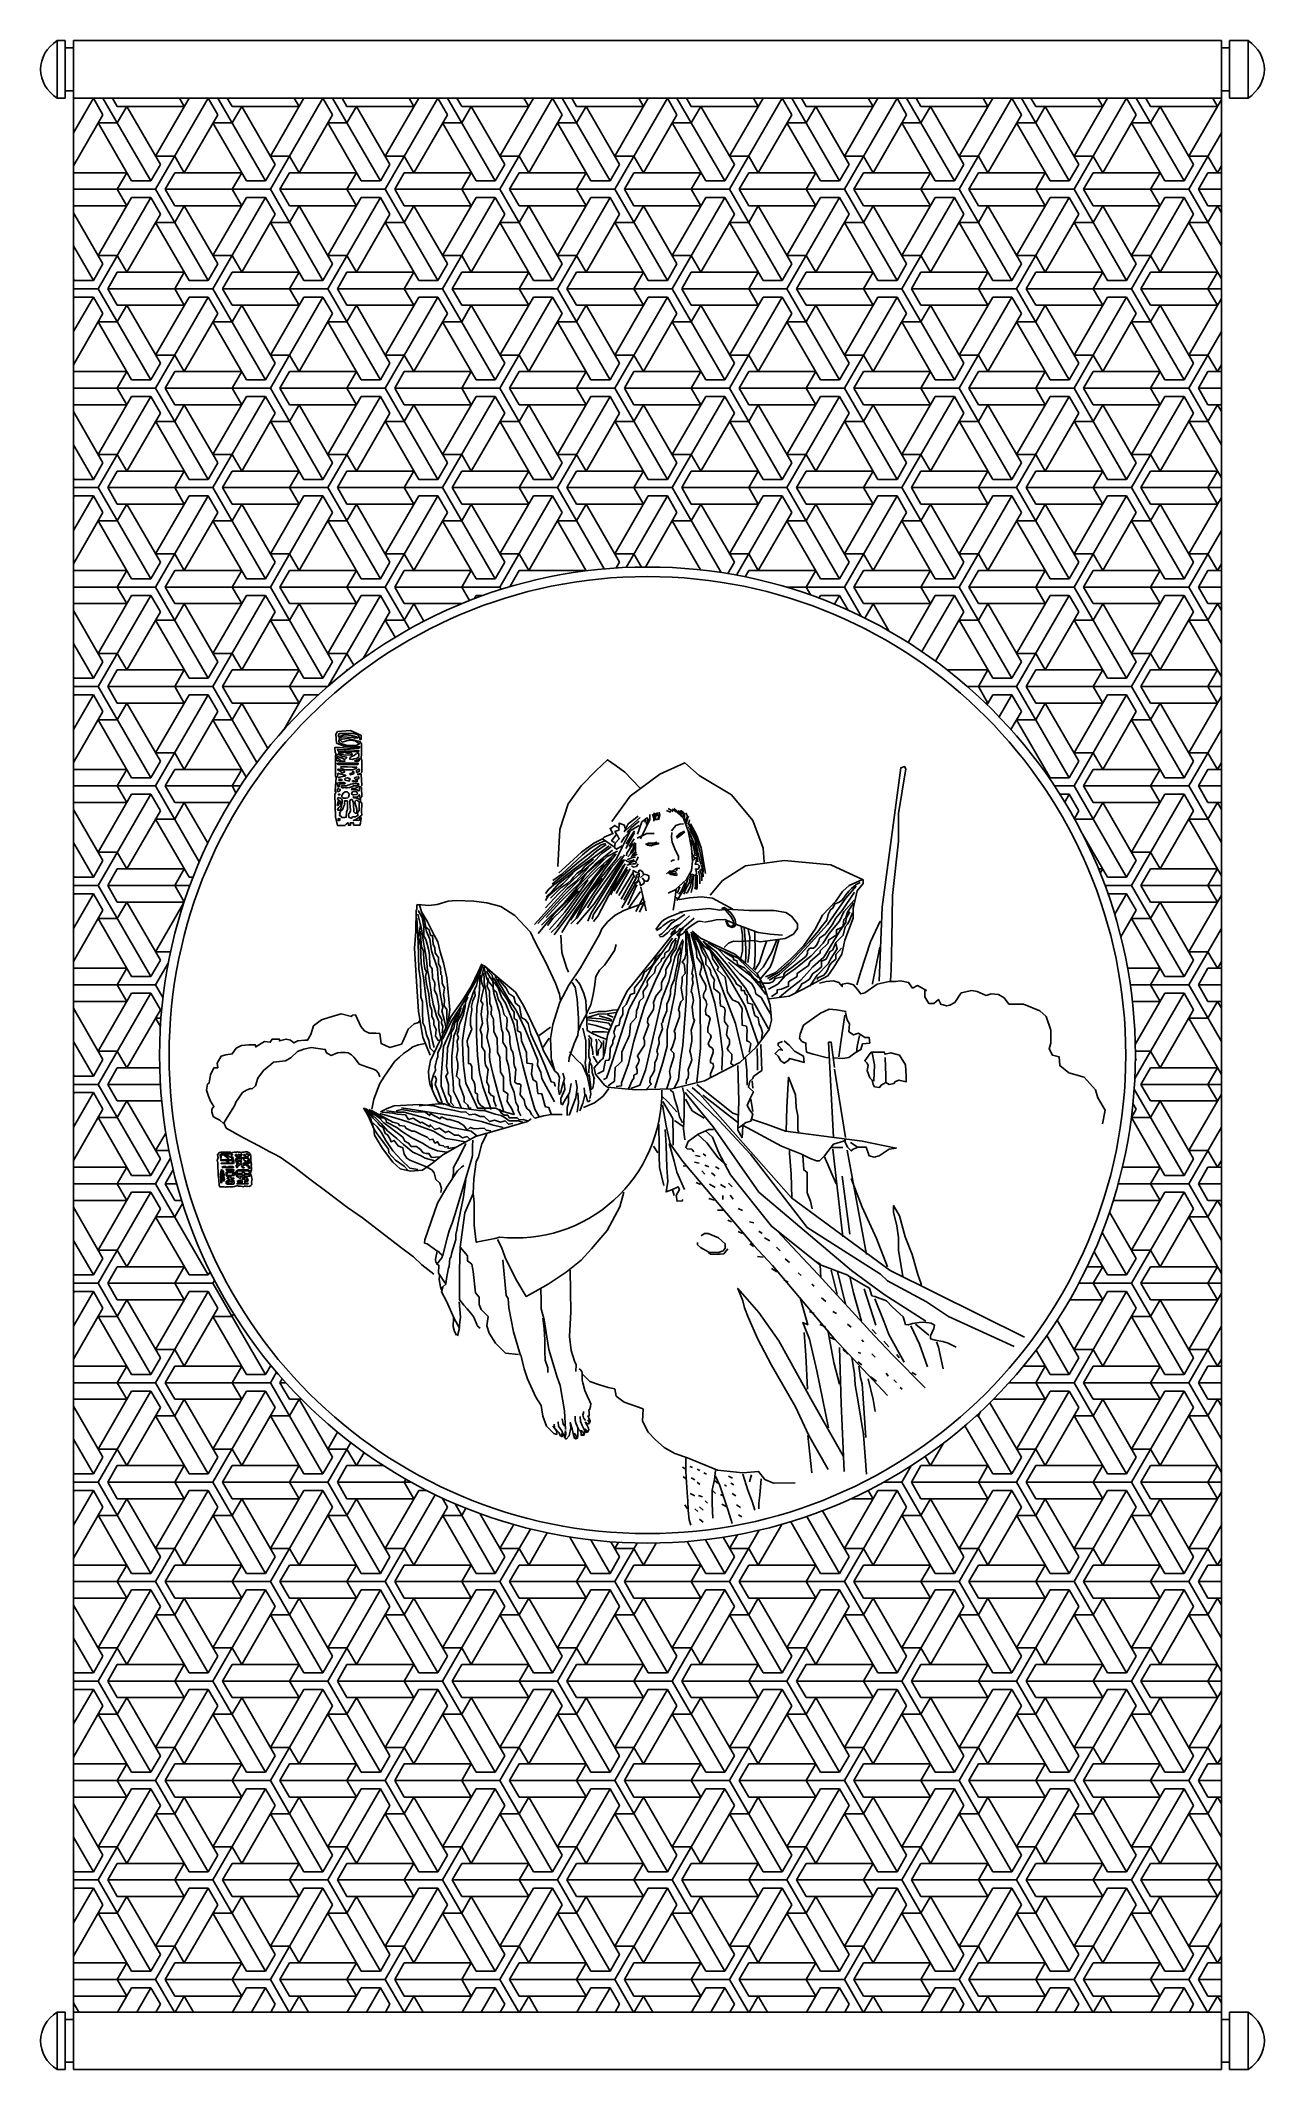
# Model space of a CAD drawing. Extents: x 996 to 1636, y 114 to 1174.
import ezdxf

# ---------------------------------------------------------------- set-up
doc = ezdxf.new("R2010")
doc.units = 0
doc.header["$LTSCALE"] = 10
doc.header["$MEASUREMENT"] = 0
for name, color, linetype in [('3', 3, 'CONTINUOUS'), ('4', 4, 'CONTINUOUS'), ('7', 7, 'CONTINUOUS'), ('BH', 3, 'CONTINUOUS')]:
    doc.layers.add(name, color=color, linetype=linetype)

# ---------------------------------------------------------------- blocks, each defined once
blk = doc.blocks.new('1')
at = {"layer": '7'}
for p, q in [((-930, 16.2), (-930, 5)), ((-900, 16.2), (-930, 16.2)), ((-900, 5), (-900, 16.2)), ((-900, 5), (-930, 5)), ((-930, -700), (-930, 0)), ((-926.2, 5), (-926.2, 0)), ((-903.8, 0), (-903.8, 5)), ((-900, 0), (-900, -700)), ((-900, 0), (-930, 0)), ((-900, -700), (-930, -700)), ((-900, -705), (-930, -705)), ((-930, -710), (-930, -705)), ((-900, -710), (-930, -710)), ((-926.2, -705), (-926.2, -700)), ((-903.8, -700), (-903.8, -705)), ((-900, -705), (-900, -710))]:
    blk.add_line(p, q, dxfattribs=at)
at = {"layer": '7', "extrusion": (0, 0, -1)}
for centre, start_param, end_param in [((-915, 1.2), 5.35589, 7.210481), ((-915, -695), 2.214297, 4.068888)]:
    blk.add_ellipse(centre, major_axis=(0, 25), ratio=0.75, start_param=start_param, end_param=end_param, dxfattribs=at)

msp = doc.modelspace()

# ---------------------------------------------------------------- hatches: boundary and pattern name
at = {"layer": 'BH'}
h = msp.add_hatch(dxfattribs=at)
h.set_pattern_fill('ESCHER', color=256, scale=50, style=0)
h.set_pattern_definition([(60, (-7764.003, -1606.18), (-60, -1e-08), [55, -5]), (180, (-7764.003, -1606.18), (30, -51.96152), [55, -5]), (300, (-7764.003, -1606.18), (60, -1e-08), [55, -5]), (60, (-7759.003, -1606.18), (-60, -1e-08), [10, -50]), (300, (-7759.003, -1606.18), (60, -1e-08), [10, -50]), (60, (-7766.503, -1601.85), (-60, -1e-08), [10, -50]), (180, (-7766.503, -1601.85), (30, -51.96152), [10, -50]), (300, (-7766.503, -1610.51), (60, -1e-08), [10, -50]), (180, (-7766.503, -1610.51), (30, -51.96152), [10, -50]), (60, (-7784.003, -1606.18), (-60, -1e-08), [10, -50]), (300, (-7784.003, -1606.18), (60, -1e-08), [10, -50]), (60, (-7754.003, -1623.503), (-60, -1e-08), [10, -50]), (180, (-7754.003, -1623.503), (30, -51.96152), [10, -50]), (300, (-7754.003, -1588.86), (60, -1e-08), [10, -50]), (180, (-7754.003, -1588.86), (30, -51.96152), [10, -50]), (0, (-7754.003, -1597.52), (-30, 51.96152), [35, -25]), (0, (-7754.003, -1614.84), (-30, 51.96152), [35, -25]), (120, (-7761.503, -1593.19), (-60, 1e-08), [35, -25]), (120, (-7776.503, -1601.85), (-60, 1e-08), [35, -25]), (240, (-7776.503, -1610.51), (30, -51.96152), [35, -25]), (240, (-7761.503, -1619.173), (30, -51.96152), [35, -25])])
h.paths.add_polyline_path([(1013.1, 1143.5), (1613.1, 1143.5), (1613.1, 143.5), (1013.1, 143.5)])
edge = h.paths.add_edge_path(flags=16)
edge.add_arc((1313.1, 643.5), 255, 0, 360)

# ---------------------------------------------------------------- linework, layer by layer
at = {"layer": '3'}
for points in [[(1163.4, 808.3), (1163.4, 810.5), (1161.7, 811.4), (1157.9, 813), (1151.2, 812.5), (1150.3, 811.2), (1150.6, 806.5), (1154.4, 804.9), (1160.9, 804.6), (1162, 804.8), (1162.8, 804.5), (1162.3, 803.8), (1156.3, 803.8), (1152.1, 804.2), (1149.7, 804.2), (1149.9, 801.7), (1150.3, 801), (1150, 799.6), (1150.1, 797.4), (1150, 789.4), (1150.4, 788.5), (1150, 784.1), (1149.9, 781.2), (1150.3, 780.9), (1149.7, 779.6), (1150, 768), (1151.2, 763.4), (1155, 763.4), (1155.7, 764.2), (1156.6, 764.9), (1156.9, 764.6), (1156.8, 763.6), (1157.9, 763.6), (1157.9, 764.9), (1159.4, 764.9), (1159.5, 763.7), (1162.8, 763.6), (1163.2, 764.6), (1163.4, 767.5), (1163.2, 767.5), (1162.8, 767.5), (1162.6, 766.2), (1159.4, 766.1), (1161, 766.8), (1163.8, 768.9), (1163.7, 770.6), (1163.8, 775), (1163.2, 776), (1163.2, 777.7), (1163.8, 778.4), (1163.7, 783.2), (1163.1, 783.7), (1163.8, 784.4), (1163.5, 790.1), (1162.9, 790.3), (1161.7, 790), (1161.7, 790.3), (1163.2, 790.7), (1163.8, 791.4), (1163.8, 797.2), (1163.5, 798.8), (1163.7, 800.8), (1163.7, 806.2), (1162.8, 807.4), (1160, 808.1), (1156.5, 808.9), (1153.4, 808.6), (1152.5, 808), (1153.5, 807), (1155.9, 807.7), (1157.9, 808.1), (1160.3, 807.6), (1162.6, 806.2), (1161.2, 805.5), (1158.1, 805.2), (1155.7, 805.4), (1152.4, 806.5), (1151.8, 807.3), (1151.9, 808.9), (1153.3, 809.7), (1159.1, 809.5), (1160.4, 809), (1161.7, 809.2), (1161, 809.8), (1159.1, 810.3), (1156.9, 810.6), (1155, 810.8), (1152.5, 810.2), (1151.9, 809.6), (1151.5, 810.3), (1151.9, 811.5), (1155.1, 811.5), (1159.7, 811.5), (1161.9, 810.8), (1162.5, 809.5), (1162.9, 808.3), (1163.5, 808.3)], [(1150.7, 798.7), (1151.2, 798.7), (1151.6, 798.2), (1152.4, 798), (1153.1, 797.3), (1155.1, 797.1), (1154.9, 797), (1152.1, 797), (1151.7, 797.3), (1151, 797.3), (1150.4, 798), (1150.6, 798.7)], [(1151.2, 800.5), (1152.5, 800.2), (1153.5, 799.5), (1155, 799.3), (1155.9, 799.1), (1155.7, 798.6), (1154.9, 797.9), (1153.9, 798.5), (1152.1, 799.2), (1151.6, 799.4), (1151.1, 799.2), (1150.8, 799.3), (1150.8, 800.3), (1151.1, 800.5)], [(1151.3, 796), (1162, 796), (1161.9, 795.5), (1161.5, 795.4), (1156.5, 795.3), (1153.4, 795.4), (1151.3, 795.4), (1151.1, 795.5), (1151, 795.6), (1151, 795.9), (1151.2, 796)], [(1151.5, 803.1), (1154.7, 803), (1157.7, 803), (1162, 802.7), (1162.3, 802.5), (1162.2, 802.2), (1158.6, 802), (1155.3, 802.1), (1152.1, 802.2), (1151.5, 802.3), (1151.3, 802.5), (1151.1, 803.1), (1151.5, 803.1)], [(1151.9, 801.6), (1153.6, 801.5), (1153.9, 801.4), (1154.8, 801.7), (1155.6, 801.4), (1156.1, 801.3), (1157.4, 801.3), (1158.2, 801.4), (1158.8, 800.9), (1158.6, 800.4), (1157.8, 800.3), (1155.1, 800.2), (1153.4, 800.5), (1152.8, 800.9), (1152.2, 801), (1151.8, 801.1), (1151.7, 801.5), (1151.9, 801.6)], [(1161.2, 801.1), (1161.8, 801.4), (1162.1, 801.2), (1162.3, 800.7), (1162.3, 800), (1162.1, 799.2), (1161.1, 798.5), (1159.8, 798.3), (1158.8, 797.9), (1157.6, 798.1), (1157.5, 798.8), (1158.4, 799.5), (1159.8, 800), (1161.1, 801)], [(1162.4, 798.4), (1162.2, 797.9), (1161.3, 797.5), (1160.5, 797.2), (1160, 797.2), (1160.2, 797), (1162, 797), (1162.5, 797.4), (1162.7, 798.4), (1162.4, 798.4)], [(1151.3, 790.8), (1151.7, 790.6), (1152.4, 790.5), (1152.8, 790.3), (1153.6, 790.2), (1154.1, 789.9), (1154.7, 789.8), (1155.2, 789.9), (1155.4, 789.6), (1155.4, 789.4), (1154.8, 789.2), (1154, 789.1), (1153, 788.9), (1152.3, 788.7), (1151.7, 788.4), (1151.1, 788.9), (1151.3, 790.2), (1151.1, 790.5), (1151.3, 790.8)], [(1151.6, 793), (1152.2, 792.7), (1152.7, 792.3), (1154.1, 792.1), (1154.8, 792), (1154.7, 791.4), (1154.5, 791.1), (1153.4, 791.1), (1152.4, 791.9), (1151.9, 792.3), (1151.3, 792.4), (1151.3, 792.9), (1151.5, 793)], [(1152.6, 793.9), (1153.1, 794.1), (1154.2, 794.1), (1156.3, 794.1), (1158.7, 794), (1161.2, 793.9), (1160.9, 793.3), (1158.9, 792.6), (1157.9, 792.5), (1155.5, 792.6), (1154.1, 792.9), (1153.1, 793.2), (1152.7, 793.7)], [(1155.2, 788.1), (1156.3, 788.3), (1156.3, 788.4), (1156.9, 788.2), (1157.5, 788), (1157.7, 787.6), (1157.4, 787.1), (1157.1, 786.6), (1156.8, 787), (1156.5, 786.8), (1155.2, 787.1), (1155.2, 787.2), (1155, 787.5), (1155.2, 788.1)], [(1159.3, 791.8), (1159, 791.3), (1158.5, 790.8), (1157.7, 790.7), (1157.8, 789.9), (1159.5, 790.5), (1159.6, 790.9), (1159.6, 791.5), (1159.3, 791.8)], [(1159.8, 788.1), (1160.2, 788.5), (1160.8, 788.7), (1161.9, 788.8), (1162.3, 788.7), (1162.3, 788.5), (1162.2, 788), (1161.6, 787.7), (1161.2, 787.6), (1160.3, 787.7), (1159.8, 788.1)], [(1161.2, 792.3), (1162.2, 792.9), (1162.4, 792.9), (1162.6, 792.5), (1162.5, 791.6), (1161.3, 791.1), (1161.1, 791.4), (1161.1, 792.3)], [(1434.2, 682.1), (1435.8, 720.8), (1439.6, 749.3), (1445.6, 793.6), (1447.5, 794.2), (1448.1, 793), (1444.3, 769.8), (1444.3, 755.3), (1441.2, 726.8), (1440.8, 704), (1440.5, 688.1), (1440.2, 682.4)], [(1297.7, 762.4), (1296.1, 763.5), (1294.2, 762.1), (1293.6, 761.9), (1295.1, 759.2), (1290.4, 757.3), (1289.6, 756.4), (1295.8, 752.1)], [(1301.3, 762.1), (1301.1, 763.7), (1298.3, 764.6), (1298.1, 761), (1296.1, 760.3), (1297.7, 757.8), (1298.4, 756.4), (1296.3, 754.3), (1295.8, 752), (1297, 751.1), (1299.9, 752.9)], [(1308.7, 763.5), (1305, 761.2), (1301.1, 757.3), (1299.3, 754.6)], [(1308.2, 768.3), (1303.1, 764.4), (1300.9, 760.1)], [(1309.3, 767.6), (1301.8, 761), (1300.9, 760.1)], [(1308.7, 765.8), (1304.7, 762.4), (1302.5, 759.8)], [(1313.4, 766.2), (1313, 767.4), (1310.2, 765.3), (1307.9, 758.9)], [(1314.3, 769.2), (1314.3, 766.5), (1309.5, 756.4)], [(1312.3, 766.4), (1311.8, 765)], [(1313.7, 766.9), (1312.5, 763.9)], [(1315.7, 769.4), (1316.4, 767.3), (1316.4, 765.8)], [(1316.6, 770.1), (1316.9, 767.1)], [(1319.2, 769.9), (1319.2, 768.1), (1318.3, 766.5), (1317.1, 766.5), (1317.4, 768.5), (1317.4, 769.9)], [(1318.2, 770.3), (1318.3, 768.3)], [(1319.2, 770.4), (1319.6, 768.9), (1319.4, 768.1), (1318.9, 766.4)], [(1323.1, 771.3), (1324.6, 770.6), (1325.3, 770.6)], [(1324, 772.4), (1326.5, 770.8)], [(1327.6, 771.3), (1331.8, 767.6), (1334.3, 760.7), (1336.1, 751.8), (1336.6, 744.9), (1336.1, 739.9), (1333.6, 735.2), (1327.6, 729.8), (1324, 728.1)], [(1325.6, 760.7), (1327.9, 763.5), (1330.1, 764.1), (1332, 764.4)], [(1326, 772.2), (1327.9, 770.4)], [(1326.9, 772.4), (1329.2, 770.4), (1330.4, 769.6), (1330.9, 768.3)], [(1329.2, 771.3), (1330.2, 770.1)], [(1330.2, 771.3), (1330.9, 770.3), (1330.9, 769), (1330.9, 767.8)], [(1330.6, 771.3), (1331.8, 770.4), (1332, 768)], [(1332.2, 770.1), (1332.5, 769), (1332.5, 767.8), (1332.5, 765.8)], [(1333.1, 770.1), (1334, 768.3), (1332.9, 765)], [(1334.5, 768.3), (1334.1, 767.1), (1333.6, 764.8), (1333.8, 764.4)], [(1335.4, 764.4), (1335, 763), (1334, 761.8)], [(1335, 766.4), (1334.7, 764.8), (1334.3, 763.5)], [(1335.2, 763.4), (1338.8, 756.3), (1340.4, 750.1), (1342.3, 741.7)], [(1335.6, 764.4), (1338.8, 758.6), (1341.1, 751.8), (1343.5, 738.3)], [(1291.5, 753.6), (1286.5, 750), (1282.3, 746.3), (1272, 738.5), (1267.4, 734.8), (1264.2, 732.5), (1261.5, 730.2), (1259.9, 727.9)], [(1293.1, 752.9), (1284.1, 746.1), (1275.9, 740.3), (1266.7, 733), (1263.5, 729.4), (1260.1, 726.1)], [(1291.3, 754.1), (1289, 753.4), (1284.4, 750), (1277, 744.3), (1269.3, 737.6), (1263.3, 732.8)], [(1290.8, 755.5), (1286.5, 753.6), (1283.2, 751.4), (1279.1, 748.2), (1268.3, 738.1), (1263.6, 734.8)], [(1289.6, 756.4), (1285.1, 754.3), (1278.6, 749.5), (1268.4, 740.1), (1266.8, 738.7)], [(1304.1, 760.5), (1299.7, 751.8), (1296.9, 746), (1286, 732.8), (1272.9, 714)], [(1296.7, 758.5), (1294.4, 755.5), (1295.8, 754.5)], [(1306.4, 759.8), (1304.1, 755.7), (1301.8, 751.5)], [(1306.3, 760.7), (1303.1, 755.7), (1302, 753.8)], [(1305.6, 754.1), (1302.4, 749), (1302.2, 747.6)], [(1306.8, 754.3), (1306.8, 749.5), (1305.7, 748.6), (1304.5, 746.2), (1302.5, 745.6)], [(1306.3, 754.5), (1305.4, 751.1), (1304.7, 750.2), (1304.3, 748.6), (1302.9, 747)], [(1306.1, 756.4), (1303.6, 752.4)], [(1306.4, 754.1), (1305.9, 750.1), (1304.5, 749)], [(1316.6, 759.3), (1312.7, 759.3), (1307.7, 756.8)], [(1312.1, 753.6), (1313.7, 754.3), (1316.2, 754.3), (1318.2, 754.7)], [(1325.8, 759.8), (1325.6, 757.3), (1326, 754.7), (1327.4, 751.3), (1329.3, 747.2), (1329.3, 745.6), (1329, 745.4)], [(1332.5, 760.5), (1329.7, 759.1), (1328.1, 757.5)], [(1332.4, 760), (1329.7, 758.6), (1328.6, 757), (1329.7, 757.7), (1330.6, 758.4), (1332.7, 760.2)], [(1334.7, 760.5), (1337.7, 753.6), (1338.9, 748.1), (1339.5, 744.4)], [(1335, 762.1), (1338, 755.9), (1339.3, 750.2), (1340.7, 744.4), (1341.2, 743)], [(1335.6, 755.9), (1337.2, 752.5), (1338, 747.6)], [(1294.9, 750.6), (1285.8, 743.3), (1270, 727.5), (1255.8, 712.2)], [(1296, 748.6), (1287.1, 740.8), (1276.6, 730), (1271.5, 724.3), (1264.2, 717), (1256, 707.1)], [(1297.4, 750), (1292, 747.2), (1284.8, 739.9), (1276.8, 731.6), (1269.7, 723.2), (1257.8, 711.4)], [(1294.2, 752.3), (1289.2, 748.8), (1284.8, 744.2), (1277.1, 737.6), (1266.7, 727.7), (1259.9, 720.4)], [(1290.3, 746.1), (1286.4, 743.1), (1281.2, 738.5), (1277.7, 733.5), (1272.5, 728.4), (1267.4, 723.2), (1260.1, 715.4)], [(1284.9, 745.8), (1280.3, 742.2), (1278.7, 740.1), (1276.4, 738.5), (1274.5, 736.4), (1273.4, 735.1), (1271.5, 733.3), (1267.9, 730.9), (1262.4, 725.4)], [(1290.4, 743.1), (1278.4, 727.9), (1272.3, 719.3), (1266.1, 710.6), (1262.8, 707.6)], [(1294.4, 746.8), (1286, 736.4), (1281.9, 730.3), (1275.2, 720.8), (1264.3, 706.4)], [(1296.8, 748.6), (1291.3, 741.5), (1282.8, 729.4), (1275.4, 718.8), (1268.3, 707.6)], [(1299.5, 747.5), (1294.2, 741.3), (1286.7, 730.5), (1280.3, 721.1), (1276.2, 715.1)], [(1300, 745.7), (1288.7, 727.8), (1285.3, 722.5), (1276.2, 711.9)], [(1301.1, 748.2), (1285.5, 726.6), (1281.7, 720.5)], [(1301.1, 745.7), (1283.7, 717.7), (1281.9, 713.5)], [(1300.7, 742.7), (1290.3, 725), (1284.9, 717), (1284.2, 714.5)], [(1301.4, 743.4), (1296.1, 733.3), (1294.7, 730.3), (1287.1, 716.1), (1284.9, 713.3)], [(1306.1, 745.6), (1305.4, 745.1), (1302.7, 744.7), (1301.6, 745.4)], [(1307.3, 744.6), (1306.8, 743.5), (1305.6, 743.5), (1304.3, 743.3), (1302.4, 742.8)], [(1308.2, 747), (1307.5, 745.4), (1307, 744.9), (1305.7, 744.6), (1303.2, 743.7)], [(1306.8, 746.9), (1304.5, 746.5)], [(1308.2, 743.5), (1307.3, 742.1), (1305.9, 741.7), (1304.7, 742.3)], [(1307.7, 748.5), (1305.7, 747.4)], [(1307.3, 749.5), (1305.9, 747.9)], [(1325.3, 744.7), (1326.3, 745.4), (1327.2, 745.4)], [(1337, 745.4), (1338.2, 746.7), (1338.8, 745.8), (1338.4, 744), (1338, 743.3), (1339.5, 743.1), (1340.2, 742.4), (1340.2, 741.5), (1339.5, 740.7), (1338.2, 740.7), (1338.6, 739.9), (1338.8, 738.2), (1338, 737.1), (1336.8, 737.8), (1335.6, 737.8), (1335.7, 736.9), (1335, 735.9)], [(1336.3, 749.2), (1337.3, 746.9), (1337.7, 746.5)], [(1341.2, 742.8), (1342.3, 740.5), (1342.3, 739.2)], [(1282.3, 741.5), (1275.7, 734.2), (1271.1, 730.5), (1254.1, 711.7)], [(1274.3, 738.5), (1268.8, 733), (1261.3, 726.6), (1259.9, 724.3)], [(1281.9, 734.9), (1275.9, 726.1), (1270, 718.1), (1261.9, 709.1)], [(1289.6, 735.8), (1282.6, 727.7), (1277.1, 717.9), (1275.9, 714.9), (1273.1, 712.1)], [(1302.5, 741.8), (1295, 729.9), (1294, 727.3)], [(1302.7, 740.4), (1295.6, 729.1)], [(1304.1, 740.8), (1296.8, 728)], [(1305.5, 738.8), (1298.2, 726.9)], [(1305.9, 736.7), (1299.3, 725)], [(1307.6, 734.2), (1299.7, 720.5)], [(1306.9, 735.4), (1300.7, 724.4)], [(1307.6, 732.4), (1302.9, 722)], [(1311.4, 738), (1312.8, 737.6), (1313.9, 737.1), (1313.9, 735.5), (1313.2, 734.4), (1312.1, 734.4), (1310.5, 735.9), (1311.4, 734.8), (1311.4, 733.4), (1309.5, 732), (1309.1, 733.9), (1308, 734.6), (1307.7, 733.7), (1305.7, 733.4), (1307.2, 735.7), (1306.1, 736.8), (1305.6, 738), (1305.6, 739.9), (1307.2, 739.1), (1308.7, 738.5), (1308.7, 736.6), (1307.3, 736.4), (1307.2, 737.3), (1308.2, 738)], [(1308.4, 738.3), (1308.6, 739.8), (1309.3, 740.1), (1310.7, 739.2), (1311.1, 737.6), (1309.5, 736.2)], [(1308.4, 736.4), (1308.4, 735.3), (1308.6, 734.6)], [(1323, 738.2), (1324.6, 739.6), (1326, 739.6), (1326.9, 740.1), (1327.9, 740.8), (1328.6, 741.2), (1330.1, 741)], [(1324, 738.9), (1325.3, 737.8), (1327.2, 737.5), (1328.3, 737.5), (1328.8, 737.8)], [(1324.2, 739.1), (1327, 738.2), (1328.5, 738.7), (1328.5, 738.7)], [(1325.3, 739.2), (1327.7, 739.4), (1328.5, 740.1), (1328.5, 740.7)], [(1334.3, 736), (1332.5, 730.4), (1328.5, 724.3)], [(1330.1, 731.4), (1328.6, 728.1)], [(1332.9, 733.7), (1330.8, 729), (1329.5, 727.5)], [(1332.2, 727.5), (1333.4, 730.7), (1335, 733.7), (1335.4, 735.9)], [(1336.6, 736.9), (1335.6, 731.8), (1334, 728.4), (1333.1, 728.1)], [(1337, 737.3), (1336.8, 732.1), (1335.9, 728.4)], [(1338.2, 736.8), (1338.2, 731.4), (1337.9, 730.2)], [(1339.1, 737.5), (1339.1, 730.9), (1338.6, 730)], [(1339.8, 739.6), (1340.4, 736.8), (1340.4, 733)], [(1340.4, 740.5), (1341.6, 737.3), (1341.6, 734.6)], [(1341.2, 741), (1342.1, 739.2), (1342.3, 736.6)], [(1424.3, 733.6), (1422.1, 732.7), (1419.8, 730.5), (1418.3, 729.2), (1416.7, 727.3), (1414.8, 724.5), (1412.9, 723.2), (1411, 722.6), (1410, 720.3), (1408.7, 719.4), (1407.5, 716.9), (1406.8, 714), (1403.7, 710.2), (1402.7, 708.6), (1397.7, 702.6), (1387.2, 691.5), (1381.8, 686.8), (1375.8, 683.6)], [(1422.1, 731.7), (1416.7, 725.4), (1413.5, 720.7), (1407.2, 711.8), (1402.1, 706.1), (1389.7, 692.5), (1382.1, 685.8), (1376.7, 682.7)], [(1192.6, 719.4), (1192.6, 722), (1193.9, 722), (1195.1, 718.4), (1198, 713.5), (1201.6, 706.1), (1203.5, 702.7), (1204.7, 697.4), (1206.5, 691.7), (1208.2, 683.9), (1209.8, 667.2), (1208.8, 659.7)], [(1277.1, 729.4), (1268.1, 719.3), (1263.6, 714.9), (1260.8, 711.2)], [(1262.9, 639.7), (1262.4, 652.1), (1263.6, 659.4), (1267.3, 671.2), (1272.1, 680.1), (1278.2, 689), (1288.1, 706.5), (1289.2, 709.5), (1292.3, 713.1), (1296.2, 716.6), (1300.8, 719.1), (1309.7, 722.3), (1311.1, 723.2)], [(1309.4, 728.9), (1303.4, 720.5)], [(1311, 726.2), (1307.1, 718.6)], [(1311.7, 723.9), (1308.9, 718.2)], [(1309.6, 731.2), (1312.5, 718.8)], [(1328.1, 730.2), (1327.2, 723.3), (1326.5, 719.2)], [(1327.4, 726), (1330.1, 724.8), (1335, 725.7), (1341.4, 726.2), (1347.1, 725.5), (1357.8, 719.8)], [(1421.4, 728.6), (1414.8, 719.1), (1411.6, 715), (1409.7, 711.5), (1405.9, 706.7), (1403, 704.5), (1402.7, 703.2), (1401.5, 701), (1400.8, 700.1), (1399.9, 699.4), (1398, 699.4), (1396.7, 697.9), (1396.7, 696.6), (1395.8, 695), (1388.5, 689.3), (1385, 686.8), (1384.3, 685.8), (1384.3, 684.6), (1379.9, 683.6), (1379.3, 682.7), (1378.6, 681.7), (1376.7, 681.1), (1373.2, 681.1)], [(1421.1, 724.5), (1415.7, 718.4), (1413.5, 713.4), (1408.1, 707), (1404.9, 702), (1398.6, 695.3), (1390.4, 688.7), (1385, 684.9), (1381.2, 680.5), (1376.4, 677.9)], [(1420.8, 722.9), (1417.6, 718.1), (1416.7, 715.3), (1415.7, 714.3), (1415.4, 711.2), (1414.1, 709.9), (1411.9, 708.9), (1411.9, 706.4), (1407.8, 703.6), (1407.5, 702), (1403.4, 697.9), (1403.4, 696.9), (1398, 692.2), (1397.3, 690.3), (1391.3, 686.2), (1391.3, 684.6), (1386.9, 681.7), (1386.9, 679.5), (1383.1, 677.9), (1380.9, 677.6), (1380.9, 676), (1378, 674.1)], [(1192.6, 715.1), (1193.3, 702.1), (1193.7, 688.4), (1194.5, 682.9), (1194.7, 673.8), (1195.5, 671.5), (1195.5, 666.2), (1195.7, 660.3), (1196.7, 658.3), (1197.7, 654), (1198.8, 651.1), (1199.6, 647.1), (1201.6, 645)], [(1193.1, 717.1), (1194.5, 711.6), (1193.5, 705.3), (1194.5, 700.6), (1194.9, 691.3), (1196.3, 682.7), (1197.3, 674), (1198.6, 664.2), (1199.6, 657.3), (1200.8, 650.7), (1201.6, 647.5)], [(1193.3, 719), (1195.3, 715.3), (1196.3, 710.4), (1196.3, 705.9), (1197.5, 703.3), (1198.6, 698.8), (1199.2, 695.8), (1199.4, 690.3), (1200.6, 688.6), (1200.8, 683.7), (1202, 681.3), (1201.8, 677.2), (1203.1, 675), (1204.1, 669.3), (1203.9, 665), (1205.7, 662.1), (1205.5, 660.1), (1206.1, 658.5), (1205.9, 655)], [(1194.3, 712.1), (1195.1, 709.4), (1196.1, 702.3), (1197.1, 696.8), (1197.7, 693.1), (1198.2, 688), (1198.8, 684.8), (1199.6, 679.9), (1200, 676.4), (1200.2, 674.4), (1200.8, 672.3), (1201.2, 670.1), (1201.8, 667.8), (1202.8, 664), (1203.5, 662.3), (1204.1, 660.9), (1204.1, 658.3), (1204.3, 656.2), (1205.1, 652.2)], [(1195.1, 718.6), (1196.7, 713.1), (1197.3, 710.4), (1199, 709), (1199.8, 705.9), (1200.8, 705.9), (1201.2, 701.5), (1202, 699.6), (1202.2, 697), (1202.8, 695.8), (1203.9, 694.5), (1203.9, 691.1), (1204.9, 689.2), (1205.1, 685.6), (1205.7, 685), (1205.9, 680.9), (1207.1, 678.6), (1206.5, 675.2), (1207.1, 672.3), (1206.9, 669.3), (1208.2, 667.4), (1208.2, 664.2), (1208.4, 659.9)], [(1196.5, 712.3), (1197.7, 708), (1199.4, 704.1), (1200.2, 698), (1203.3, 688.8), (1203.7, 683.1), (1204.9, 674.6), (1206.1, 668.3), (1205.7, 666.6), (1206.9, 662.1), (1207.9, 657.5)], [(1317.5, 709.2), (1320.3, 712.9), (1321.7, 714.1), (1324.3, 715.5), (1330.4, 718), (1331.4, 718)], [(1317.9, 708.6), (1320.2, 710.2), (1321.2, 711.1), (1323.8, 713), (1325.7, 714), (1327.2, 714.3)], [(1332.6, 717), (1325.6, 712.5), (1323.2, 709.4), (1320.6, 706.9), (1319.1, 705.9)], [(1335, 716.2), (1331.5, 712.9), (1328.3, 710), (1326.5, 708.1), (1325.5, 706.9), (1325.4, 706.6), (1326.6, 706.5), (1329.2, 708.3), (1330.3, 709.8)], [(1325.8, 709.3), (1327.9, 710.8), (1330.1, 711.8), (1333.6, 714.8)], [(1342.4, 713.2), (1340.5, 713.5), (1339.5, 713.3), (1336.7, 711.5), (1334, 709.7), (1331.7, 707.1), (1330.6, 706.4), (1329.1, 705.7), (1328.5, 706.3), (1329.9, 707.8), (1330.3, 708), (1330.7, 708.5), (1331.2, 708.9), (1331.7, 709.8)], [(1353.2, 699.7), (1355.5, 702), (1358, 703.1), (1360.7, 702.9), (1368.8, 703.3), (1372, 702.6), (1385, 704.4), (1389.4, 706.7), (1391.6, 709.6), (1391.6, 712.1), (1388.4, 716), (1385.5, 718), (1379.4, 719), (1366.2, 719.1), (1354.6, 719.8), (1350.9, 719.3), (1345.6, 720), (1336.2, 719.3), (1329.9, 718.2)], [(1330, 708.8), (1331.6, 709.9), (1333.3, 711.3), (1337.5, 715.1)], [(1343, 713), (1346.8, 713.6), (1349.1, 714.1), (1353.6, 714.3), (1359.7, 711.8), (1369.1, 708.3), (1370.9, 707.5), (1377.3, 706.6), (1383.7, 706.1)], [(1354.1, 713.7), (1355.2, 711.1), (1357.4, 710.2), (1358.6, 710.6), (1359.3, 711.7), (1358.9, 714.2), (1358.2, 715.6), (1356.6, 717.8), (1353.3, 720.6), (1352.2, 720.3), (1352.4, 719.5), (1352.4, 719.5)], [(1354.7, 713.7), (1355.2, 712), (1356.2, 711), (1357.1, 710.8), (1357.9, 711.2), (1358, 711.8), (1358, 713.4), (1356.7, 715.9), (1353.2, 720), (1352.6, 720), (1352.4, 719.6), (1352.4, 719.5)], [(1362.1, 710.8), (1362.7, 706.1), (1362.7, 697.8), (1361.7, 693.7)], [(1418.9, 718.4), (1417, 715), (1416.7, 712.7), (1413.8, 708.6), (1405.3, 694.7), (1399.6, 689.6), (1393.2, 682.7), (1387.2, 677.9), (1382.1, 673.8)], [(1420.2, 717.8), (1418.9, 714.3), (1417.9, 712.1), (1416.4, 710.5), (1415.4, 706.1), (1411.6, 702.3), (1410, 698.5), (1408.4, 697.5), (1406.5, 693.7), (1404, 692.5), (1404, 689.6), (1401.5, 687.4), (1399.6, 686.2), (1398, 683.6), (1397.7, 683), (1395.1, 681.4), (1393.8, 680.8), (1392.9, 679.2), (1392.3, 678.2), (1390.4, 676)], [(1434.8, 713.5), (1429.7, 702.7), (1424.7, 687.2), (1422.5, 680.2)], [(1194.3, 708.2), (1195.1, 700), (1196.1, 697.8), (1196.3, 692.5), (1196.7, 688.8), (1197.7, 686.8), (1197.1, 684.6), (1197.7, 680.7), (1198.8, 675.4), (1199.4, 669.7), (1200.4, 666.8), (1200.4, 663.6), (1201.4, 661.7), (1201.4, 659.3), (1202.6, 656.8), (1202.4, 653.4), (1203.9, 650.9)], [(1296.8, 701.2), (1295.9, 698.1), (1292.8, 693.4), (1290.6, 690.5), (1288, 687.9), (1286.2, 684.5), (1285.5, 679.2), (1284.8, 675.1), (1283.5, 669.7), (1281.7, 666.3), (1281.2, 664.9), (1278.5, 659.9), (1276.9, 655.8), (1276.8, 653.9), (1274.8, 649.6), (1272.2, 642), (1272, 639.9)], [(1290.2, 630.7), (1291.7, 631.5), (1294.6, 639.9), (1303.5, 667.7), (1315.8, 690.1), (1326.2, 704.6)], [(1328.1, 704.6), (1325.9, 701.9), (1324.7, 698.9), (1324.2, 698.2), (1322.2, 696.7), (1322, 694.7), (1320.5, 693.8), (1320.2, 692.5), (1317.5, 689.6), (1316.8, 686.4), (1314.6, 684.2), (1312.9, 682.2), (1313.1, 680), (1310.9, 676.8), (1311.1, 673.6), (1308.9, 671.6), (1308.2, 668.7), (1307.4, 666.7), (1307.2, 663.2), (1304.2, 659.8), (1304, 657.8), (1303.7, 653.9), (1302.7, 651.4), (1301.5, 649), (1299.8, 645), (1299.8, 642.8), (1299.8, 640.3), (1298.3, 638.9), (1296.3, 637.1), (1296.1, 633.7), (1295.8, 629.8), (1292.6, 627.5)], [(1328.1, 703.6), (1326.7, 699.2), (1322.2, 692.5), (1317.3, 682.4), (1311.6, 669.1), (1306, 650.7), (1303.2, 638.9), (1299.5, 629), (1299.5, 627.5), (1296.8, 627.1)], [(1303.2, 625.8), (1305.2, 630.3), (1306, 631.5), (1306, 633), (1307.7, 633.9), (1307.7, 635.7), (1307.2, 637.4), (1308.4, 639.4), (1308.7, 641.1), (1307.9, 643.1), (1311.6, 648.7), (1311.6, 651.2), (1311.1, 652.2), (1313.8, 659.5), (1313.1, 660.3), (1313.3, 662.7), (1316.3, 667.4), (1316.5, 669.4), (1316.3, 670.9), (1317.5, 674.3), (1320.5, 678), (1320.5, 681.2), (1321.2, 682.9), (1322.5, 685.1), (1322.7, 686.6), (1322.7, 688.3), (1325.4, 692.8), (1325.4, 694.7), (1326.2, 696.5), (1327.9, 698.9), (1330.1, 706.6)], [(1304.5, 626.1), (1309.2, 627.8), (1312.1, 635.7), (1317.8, 660.3), (1320.7, 672.6), (1324.2, 681.9), (1327.4, 694.7), (1331.6, 703.9)], [(1330.1, 700.2), (1330.3, 697.7), (1329.4, 695.5), (1328.9, 693.5), (1328.9, 691.5), (1328.4, 689.8), (1328.1, 688.3), (1327.1, 682.9), (1325.7, 679.7), (1325.2, 677.5), (1325.2, 675.3), (1324.2, 672.3), (1323.2, 670.1), (1323.2, 666.7), (1321.5, 662.5), (1321, 660.5), (1320.5, 660), (1321, 657.3), (1319, 652.4), (1319.3, 649.5), (1318, 645.8), (1318.5, 644), (1318, 641.8), (1317, 639.4), (1316.8, 635.4), (1315.6, 633.2), (1314.6, 631.7), (1314.3, 629.3), (1315.1, 628.3), (1312.4, 625.6)], [(1331.8, 703.1), (1330.1, 691.8), (1328.1, 682.4), (1327.4, 675.5), (1325.4, 665.2), (1323.4, 656.6), (1323.4, 648.2), (1321.2, 639.6), (1317, 626.3)], [(1319.6, 705.2), (1321.2, 705.5), (1323.6, 707.4), (1325.7, 709.6)], [(1323.2, 626.1), (1325.2, 632), (1324.7, 634.9), (1325.2, 637.1), (1326.9, 642.6), (1326.9, 644.5), (1325.4, 646), (1326.2, 648), (1327.6, 652.4), (1327.6, 654.9), (1327.1, 655.9), (1329.9, 663.5), (1329.9, 665.9), (1329.4, 667.4), (1330.6, 671.4), (1331.8, 672.6), (1330.8, 678.5), (1331.3, 681.9), (1331.3, 684.4), (1332.8, 686.1), (1332.6, 688.6), (1332.3, 691.1), (1331.3, 692), (1332.6, 694), (1333.3, 697), (1333.1, 697.7), (1333.1, 709.3)], [(1333.3, 707.1), (1334, 694), (1333.3, 671.6), (1331.6, 648.7), (1330.3, 640.8), (1329.4, 630.7), (1327.1, 626.1)], [(1333.3, 628.5), (1333.6, 630.5), (1334.3, 631.7), (1334.5, 633.7), (1334.3, 635.9), (1335.8, 639.4), (1336.3, 641.1), (1335.8, 643.8), (1335.3, 645.5), (1336.3, 650.7), (1336.3, 653.1), (1336, 656.6), (1337.7, 661.8), (1337.2, 662.7), (1336.8, 665), (1336.5, 668.7), (1337.2, 672.1), (1336.5, 675.8), (1336, 676.5), (1336.5, 679.5), (1337, 681.2), (1336.5, 683.2), (1337, 685.1), (1336.3, 685.9), (1336.8, 688.8), (1337, 690.1), (1336.8, 691.8), (1336.3, 693.8), (1335.8, 696.2), (1333.8, 708.5)], [(1334.8, 707.1), (1337, 694.3), (1340.7, 672.3), (1340.9, 647), (1339, 629.5)], [(1358.2, 638.1), (1356.7, 639.1), (1357.2, 641.3), (1357.2, 644), (1355.5, 645.8), (1354.7, 647), (1356, 649.2), (1356, 651.4), (1355.2, 652.7), (1354.5, 654.1), (1354.7, 656.6), (1355.2, 658.6), (1353.3, 661), (1353.3, 663.2), (1353.8, 666.7), (1353.3, 668.2), (1352.3, 668.9), (1351.3, 669.1), (1351, 673.6), (1351, 675.5), (1350.6, 676), (1347.8, 678.3), (1347.8, 681), (1348.1, 682.9), (1346.9, 684.7), (1346.4, 685.4), (1346.1, 687.6), (1345.4, 689.1), (1343.7, 690.8), (1343.7, 693), (1343.7, 694.5), (1341.9, 697.2), (1340.2, 702.1), (1335.8, 707.8)], [(1346.1, 632), (1346.1, 633.7), (1347.6, 637.4), (1347.4, 639.1), (1346.1, 639.4), (1346.1, 641.1), (1347.4, 644.8), (1347.4, 646.5), (1346.6, 647.5), (1345.6, 648), (1344.9, 649.5), (1345.6, 650.9), (1346.4, 653.1), (1346.1, 654.1), (1344.6, 655.4), (1344.6, 657.6), (1345.1, 659.8), (1345.9, 662.5), (1345.4, 663.7), (1343.7, 664.7), (1343.4, 667.2), (1344.1, 669.9), (1343.7, 672.1), (1342.4, 673.6), (1342.4, 675.3), (1343.7, 677.8), (1343.7, 679.7), (1343.2, 680.7), (1341.7, 683.4), (1340.5, 685.9), (1341.4, 689.1), (1341.4, 691.1), (1339, 694.7), (1338.7, 697.2), (1338.5, 698.7), (1336, 706.6)], [(1336.8, 706.3), (1341.9, 692.3), (1348.3, 670.6), (1351, 656.6), (1352.3, 645), (1352, 635.7)], [(1366.3, 645), (1366.8, 647.7), (1367.1, 649.5), (1366.3, 650.4), (1365.1, 650.9), (1365.1, 653.9), (1365.3, 656.6), (1364.8, 658.6), (1362.6, 659.1), (1362.6, 660.8), (1362.4, 663.7), (1362.6, 667.9), (1360.7, 670.9), (1357.5, 672.3), (1355, 676.3), (1353.8, 684.2), (1349.6, 688.1), (1350.3, 689.3), (1347.1, 694), (1346.9, 695.5), (1345.9, 698.2), (1342.9, 700.2), (1337, 707.3)], [(1339, 705.1), (1343.4, 697.2), (1349.6, 685.1), (1359.2, 660), (1363.4, 641.6)], [(1372.7, 652.2), (1373.2, 655.1), (1372.5, 657.6), (1371.5, 659.8), (1371, 663), (1369.3, 664.2), (1368, 668.7), (1368, 670.1), (1365.6, 670.6), (1365.3, 672.3), (1365.3, 674.6), (1364.1, 675.5), (1363.6, 677.3), (1362.1, 677.3), (1362.1, 679), (1360.4, 680.2), (1359.7, 680.5), (1358.7, 682.4), (1350.8, 693), (1342.2, 703.1)], [(1342.7, 702.6), (1347.8, 695.5), (1356, 683.4), (1364.1, 669.1), (1371, 649.5)], [(1343.4, 701.9), (1349.1, 697.5), (1354.2, 691.3), (1364.4, 678.5), (1370.3, 668.2), (1376.4, 657.3)], [(1344.9, 702.1), (1349.8, 699.2), (1360.2, 694.3), (1371, 683.9)], [(1363.7, 710.1), (1364.6, 699.3), (1364.5, 695.4), (1364.4, 691.8)], [(1365.7, 709.2), (1366.6, 705.1), (1366.2, 697), (1365.6, 691.9)], [(1369.3, 708.3), (1369.4, 696), (1369, 690), (1368.5, 688.6)], [(1369.2, 687.8), (1371.6, 691.8), (1373.9, 699), (1375.3, 702.9)], [(1380.7, 703.8), (1378.1, 697.2), (1373.6, 689.5), (1370.7, 686.3)], [(1381.7, 703.8), (1378.7, 693), (1377.3, 689.5), (1372.2, 683.3)], [(1411.6, 701.7), (1412.2, 699.1), (1408.7, 693.7), (1407.5, 691.2), (1401.8, 685.2), (1398, 679.5)], [(1434.5, 699.9), (1430.7, 680.9), (1430.7, 680.5)], [(1226.7, 691), (1224.4, 684.7), (1222.7, 680.9), (1217.3, 671.6), (1214.2, 666.7), (1210.6, 661.1), (1206.2, 652), (1205.7, 651.6), (1205.7, 649.5), (1205.1, 648), (1203.5, 644.7), (1203.5, 642.4), (1203, 641.3), (1202.2, 637.5), (1202.4, 635.5), (1201.5, 633.7), (1200.2, 629.7), (1200.6, 627.5), (1200.6, 625.5)], [(1227.1, 690.7), (1224.7, 683.4), (1223.8, 679.8), (1222, 676), (1220, 670), (1218.7, 664.9), (1217.3, 657.3), (1216.4, 651.1), (1216.6, 644.7), (1216.9, 638), (1218.2, 628.8), (1222.7, 619.3), (1224.2, 615.7), (1230.9, 615.7), (1233.8, 615.7), (1235.8, 614.8), (1236.7, 613.3), (1238.3, 612.1), (1240.1, 612.1), (1240.9, 610.8), (1245, 610.8), (1246.1, 609.7), (1248.1, 609.9), (1250.5, 609.2)], [(1227.6, 689.4), (1228.9, 684.1), (1229.6, 682.3), (1229.4, 679.4), (1230.5, 676.9), (1230.7, 670.5), (1231.6, 668.3), (1231.4, 664.7), (1232.7, 662.2), (1232.9, 655.6), (1234.5, 652.4), (1234.7, 645.1), (1236, 642.4), (1236.3, 634.6), (1237.8, 632.2), (1237.8, 624.8), (1240.1, 623.3), (1239.8, 619.3), (1242.3, 615.5), (1243.4, 612.4), (1237.6, 614.1), (1235.6, 615)], [(1228, 690.1), (1233.6, 685.2), (1234.3, 683.2), (1236.5, 679.6), (1240.7, 672.5), (1244.7, 666.7), (1249.2, 657.1), (1255.9, 640.9), (1255.7, 638.2), (1257.4, 634.4), (1257.9, 631.3), (1264.6, 619)], [(1287, 633.7), (1290.2, 635.2), (1290.4, 637.4), (1291.2, 640.6), (1292.9, 640.8), (1293.4, 642.3), (1293.6, 647.2), (1295.1, 649.5), (1295.1, 650.9), (1296.1, 653.4), (1295.6, 655.4), (1296.6, 658.6), (1298.3, 659.1), (1298.8, 662.5), (1300.3, 664.7), (1300.3, 668.2), (1302, 669.9), (1304.2, 675.1), (1306.4, 675.8), (1306.4, 678.7), (1310.1, 683.4), (1311.4, 686.6), (1315.1, 689.8), (1316.5, 691.5), (1317.5, 694.3), (1320, 696.5)], [(1350.3, 698.7), (1354, 694.7), (1360.7, 689.8), (1367.1, 684.9), (1371.3, 680), (1374.9, 675.1)], [(1353.3, 697.2), (1357.9, 694.5), (1358.2, 693.3), (1359.9, 692.8), (1360.4, 690.6), (1363.9, 689.1), (1365.6, 687.1), (1366.3, 686.9), (1367.6, 685.1), (1369.3, 683.4), (1370, 682.9), (1371, 681.5), (1371.7, 681.9), (1372.5, 679.5), (1373.5, 678.7)], [(1355.5, 692), (1361.4, 685.9), (1367.6, 680.7), (1369.3, 678), (1369.8, 675.5), (1372.5, 673.6), (1374.2, 670.4), (1375.9, 667.7), (1377.7, 664.5)], [(1414.5, 699.4), (1411.6, 696), (1411.6, 693.7), (1409.4, 691.8), (1408.4, 690.6), (1406.8, 687.1), (1405.3, 685.2), (1402.1, 683.9), (1401.8, 683)], [(1225.6, 685.2), (1225.3, 678.3), (1225.1, 675.4), (1224.7, 672), (1224, 668.5), (1223.8, 662.5), (1223.8, 654), (1224.2, 643.3), (1225.3, 634.4), (1227.1, 627.1), (1231.4, 615)], [(1227.6, 689), (1226.2, 683.4), (1226.5, 681.2), (1227.6, 678.7), (1226.9, 675.8), (1226, 671.8), (1227.1, 670.3), (1226.5, 667.8), (1226.2, 664.7), (1226.9, 660.2), (1225.6, 656.7), (1226.5, 654), (1226.5, 647.8), (1228.2, 645.3), (1228.2, 640.9), (1228.5, 638.2), (1229.8, 636), (1229.4, 632), (1229.1, 629.5), (1230.2, 627.3), (1230.2, 624.2), (1231.4, 622.6), (1232.9, 621.9), (1232.9, 619.7), (1234, 616.6)], [(1227.6, 686.3), (1227.8, 683.4), (1227.8, 681.4), (1228.5, 678.5), (1228.9, 674.5), (1229.6, 665.6), (1229.4, 661.8), (1229.8, 656.9), (1229.1, 652.9), (1230.7, 646.7), (1230.5, 642.4), (1230.9, 639.8), (1232.5, 633.1), (1235.4, 622.2), (1238, 613.9)], [(1228.9, 687.4), (1230.9, 684.1), (1232.3, 682.1), (1232.5, 680.3), (1232.5, 677.8), (1234.3, 676.3), (1235.1, 672.7), (1236.5, 670.5), (1237.4, 668), (1238.3, 664.5), (1239.6, 663.1), (1239.8, 661.4), (1239.4, 657.3), (1240.7, 655.3), (1241.2, 653.1), (1241.2, 650), (1241.8, 646.4), (1242.7, 645.1), (1243.2, 642), (1243.2, 639.5), (1243.6, 637.7), (1244.3, 636.2), (1243.8, 629.3), (1245, 628.4), (1246.3, 628.4), (1247, 628), (1246.5, 622.8), (1247.9, 621), (1248.7, 620.2), (1249.2, 617.3), (1250.3, 615.5), (1251.6, 614.4), (1252.5, 612.4), (1254.3, 610.6), (1258.8, 611.7), (1262.8, 612.4), (1268.6, 612.4)], [(1229.1, 688.3), (1232, 685.2), (1232.5, 681.8), (1233.6, 680.9), (1235.1, 678.7), (1236.9, 673.8), (1238.9, 670.7), (1241.6, 664.2), (1243.2, 659.6), (1245.8, 646.9), (1247.9, 638), (1252.1, 622.4), (1254.3, 615.3), (1256.5, 611.3)], [(1229.6, 683.8), (1230.2, 681.8), (1232.5, 678.9), (1232.9, 675.6), (1234, 671.6), (1235.8, 665.8), (1236, 664.2), (1236.3, 661.4), (1236.9, 657.1), (1237.6, 655.1), (1237.6, 650.2), (1239.4, 647.1), (1239.4, 641.3), (1240.5, 638), (1241.2, 633.1), (1241.6, 628.6), (1243.4, 623.9), (1244.3, 618.8), (1245.6, 616.6), (1245.6, 614.6), (1247, 611.7)], [(1232.7, 683.8), (1236.5, 677.4), (1240.1, 672), (1242.1, 667.8), (1243.4, 666), (1243.4, 662.7), (1245, 661.6), (1245.2, 656.2), (1247, 655.3), (1247.2, 650.9), (1249.9, 644.9), (1250.1, 639.3), (1253, 638.9), (1252.5, 633.5), (1253.4, 630.6), (1255.2, 629.5), (1255.9, 623.5), (1257.9, 623.3), (1259.4, 617.3), (1259.9, 616.4), (1261.5, 616.2), (1262.8, 612.6)], [(1235.1, 683.4), (1239.2, 678.5), (1240.7, 675.6), (1243.2, 674), (1244.1, 670.7), (1246.3, 668.9), (1247.2, 663.1), (1249.4, 662), (1250.8, 660), (1252.1, 654.4), (1256.5, 645.1), (1259.4, 638), (1262.8, 629.5), (1264.3, 629.1), (1264.9, 627.3), (1264.9, 627.3)], [(1273.8, 681.4), (1275.3, 678.9), (1276.4, 672.9), (1277.1, 662.6), (1277.1, 656.6)], [(1275.5, 683.3), (1277.7, 680.5), (1279.8, 675.7), (1280.9, 672), (1281, 668.6), (1281.2, 665.1), (1281.6, 656.4), (1284.4, 654.8), (1288.5, 652.8), (1292, 651.6)], [(1215.8, 668.3), (1214, 662.9), (1212.4, 660.5), (1212, 657.6), (1210.6, 655.3), (1210.6, 653.3), (1208.6, 647.3), (1208.4, 642.2), (1208, 637.5), (1208.8, 634), (1207.7, 632.4), (1209.1, 628.2), (1209.1, 623.3), (1210.4, 621.7), (1210.4, 618.8), (1212, 617)], [(1217.5, 669.8), (1216, 664.9), (1213.7, 660.7), (1213.5, 657.3), (1212, 653.3), (1211.5, 649.3), (1210.9, 642.9), (1210.9, 638.4), (1211.1, 634.9), (1211.5, 629.7), (1211.7, 624.6), (1214.2, 619.7), (1215.8, 615.9)], [(1217.8, 668.9), (1216.9, 664.7), (1215.8, 661.8), (1214.9, 659.6), (1214.4, 656.2), (1213.7, 654.4), (1214.4, 652.7), (1213.7, 650.7), (1214, 646.2), (1213.3, 642.4), (1214, 639.1), (1214, 636.9), (1213.3, 632.4), (1214.9, 630.8), (1214.9, 628), (1216.4, 623.7), (1217.3, 621.3), (1217.3, 619), (1219.3, 617.3), (1219.8, 615.7), (1220.9, 615.7)], [(1219.3, 673.8), (1218, 671.1), (1217.8, 668.9)], [(1222.7, 677.6), (1223.1, 674.7), (1221.8, 671.8), (1221.1, 669.1), (1221.3, 667.1), (1220.7, 662.9), (1220.7, 659.1), (1221.3, 657.1), (1220, 653.8), (1218.9, 650.9), (1219.1, 648.7), (1219.5, 647.1), (1219.5, 644.7), (1219.5, 642), (1219.5, 639.1), (1220.7, 638.9), (1221.3, 637.3), (1221.3, 633.7), (1221.3, 631.5), (1221.8, 630.4), (1222.4, 629.7), (1222.9, 628.2), (1223.1, 625.9), (1223.1, 623.9), (1224.2, 623.1), (1224.2, 620.4), (1224.9, 618.4), (1226.2, 617), (1227.3, 616.4), (1228.5, 615)], [(1214.4, 665.8), (1211.7, 660.9), (1210.2, 656), (1206.6, 648), (1205.3, 632.2), (1205.3, 627.3), (1208.6, 618.6), (1210, 617.5)], [(1256.5, 653.7), (1262.4, 658.1)], [(1279.4, 657.6), (1280.9, 650.9), (1280.9, 644.7), (1280.9, 641.5), (1280.5, 639.7), (1281.2, 634.6), (1282.1, 632.1)], [(1281.7, 663.1), (1287.4, 664.9), (1292.2, 665.1), (1296.5, 665.8)], [(1281.7, 662.9), (1288.5, 662.4), (1294.5, 661.2)], [(1281.7, 661.9), (1292.9, 660.1), (1293.8, 658.7)], [(1282.1, 659.8), (1286.2, 658.9), (1292.7, 656.9), (1293.3, 656.2)], [(1282.6, 665.2), (1287.4, 666.3), (1291.1, 666.3), (1294.9, 667), (1297.2, 667.2)], [(1287.8, 664), (1293.3, 662.4), (1294.5, 661.7)], [(1292.2, 664.5), (1295.2, 663.3)], [(1416.3, 664.4), (1414.1, 650.2), (1413.2, 642.6)], [(1258.6, 647.7), (1261.7, 652.4)], [(1282.3, 653.7), (1283.9, 651.9), (1283.7, 648.6), (1284.2, 647.2), (1284.6, 645.2), (1284.6, 643.6)], [(1282.5, 652.1), (1282.6, 650.7), (1282.5, 642.7), (1283.2, 640.8), (1282.6, 638.5), (1282.5, 634)], [(1284.2, 655.7), (1290.4, 655.7), (1292.2, 655.5)], [(1286.2, 651.8), (1286.7, 650.2), (1286.4, 647.9), (1286.4, 646.4)], [(1287.4, 651.9), (1289.2, 649.8), (1288.5, 647.3), (1287.6, 646.3), (1287.1, 643.3)], [(1290.1, 651.1), (1290.1, 650), (1290.1, 647.9), (1290.1, 644.1), (1290.1, 643.3)], [(1370.4, 647), (1370.7, 639.4), (1370.7, 635.6)], [(1384.5, 651), (1387.4, 648.5), (1390, 645.6), (1394.6, 643), (1395, 639.6), (1392.1, 640.5), (1387.4, 641.8), (1387, 640.9), (1384.5, 639.2), (1382.8, 640.5), (1381.5, 643), (1379.8, 644.3), (1381.9, 646.4), (1383.6, 646), (1381.5, 648.5), (1381.5, 649.8), (1383.6, 650.6)], [(1423.9, 653.7), (1422.7, 648), (1422.4, 644.8)], [(1263.2, 640.6), (1264.7, 635.1), (1266.2, 633.8), (1267.2, 631.8), (1266.8, 628.3), (1266.6, 626), (1266.8, 624.5), (1267.1, 622.8)], [(1272.3, 645.2), (1275.9, 641.4), (1279.2, 638.3), (1281.6, 632.6), (1282.8, 627.1), (1283.5, 623.2), (1283, 620.9)], [(1283.2, 639.5), (1284, 637.8), (1284.2, 634.4), (1285.5, 631)], [(1284.8, 642.9), (1286.9, 639.7)], [(1288.7, 640.8), (1285.3, 636.9), (1286, 633.5), (1290.7, 627.8)], [(1286.4, 646.3), (1286.7, 643.3)], [(1364.4, 642), (1365, 635.6), (1365.3, 627.7)], [(1428.4, 643), (1430.1, 645.1), (1436.9, 645.1), (1437.3, 643.9), (1440.3, 644.7), (1444.9, 643.4), (1447.9, 638.4), (1448.3, 632.5), (1448.3, 629.5), (1444.5, 630.4), (1442.4, 629.5), (1442, 628.7), (1439.4, 628.2), (1437.7, 629.1), (1435.2, 627.8), (1434.4, 626.6), (1431.8, 627), (1431, 628.2), (1430.6, 630.4), (1429.3, 631.6), (1428, 635.4), (1428.4, 638), (1428, 639.2), (1426.7, 640.5), (1428.4, 643)], [(1430.6, 644.7), (1431.8, 638.4), (1431.4, 629.9)], [(1437.3, 642.2), (1437.7, 632.9), (1437.7, 629.5)], [(1201.9, 632.6), (1202.8, 630.8), (1202.2, 628.2), (1203.5, 624.8), (1205.9, 618.6)], [(1268.9, 634), (1269.8, 631.2), (1268.3, 626.6), (1267.6, 623.4)], [(1269.6, 629.2), (1270, 625.6), (1267.9, 620.9), (1267.8, 618.9), (1268.1, 617.6)], [(1273.3, 628.6), (1272.3, 623.7), (1270.2, 620.5), (1268.5, 617.4)], [(1275.6, 630.4), (1276.3, 626.6), (1275.7, 621.4), (1272.3, 612.5), (1272.3, 612.3), (1271.9, 612.1)], [(1280.1, 626.4), (1280.3, 622.6), (1279.4, 618.4), (1277.8, 614.4)], [(1282.6, 633.4), (1283.7, 625.4), (1284.5, 626.2), (1285.1, 629), (1285.1, 631.5)], [(1331.4, 626.5), (1332.3, 623), (1332.3, 612.2), (1332, 605.2), (1332.7, 599.2)], [(1504.7, 491.3), (1484.5, 500.5), (1470.4, 506.9), (1458.9, 514.5), (1438.6, 525.5), (1434.9, 529), (1396.6, 553.5), (1367, 591.8), (1350.4, 609.5), (1333.7, 625.6)], [(1339, 628.2), (1357.7, 613.1), (1360.3, 612.3)], [(1367.9, 630.1), (1368.1, 626.3)], [(1165, 615.6), (1168.4, 610.5), (1170.1, 605), (1172.2, 601.9), (1173.9, 599.5), (1175.6, 597.1), (1177.7, 594.4), (1178, 592.4), (1181.5, 588.6), (1185.9, 585.5), (1188.3, 583.1)], [(1165.7, 615.6), (1172.9, 610.8), (1175.3, 608.1), (1178.7, 605.7), (1185.2, 600.6), (1186.3, 598.5), (1188.3, 597.5), (1189.7, 595.8), (1192.4, 595.8), (1194.5, 594.1), (1195.9, 592.4), (1197.6, 592), (1198.9, 592), (1200.3, 590), (1204.4, 590.3)], [(1166, 615.3), (1171.5, 610.2), (1173.9, 607.8), (1177.3, 604), (1182.1, 599.9), (1185.6, 596.8), (1190.4, 592.7), (1194.5, 591), (1196.9, 589.6), (1202, 588.2)], [(1166, 615), (1169.5, 610.8), (1172.2, 608.1), (1173.2, 606.7), (1174.9, 605.7), (1176, 602.6), (1177.3, 601.9), (1178.4, 599.9), (1179.1, 598.2), (1180.8, 598.9), (1182.8, 596.1), (1185.2, 595.1), (1185.9, 591.7), (1187.3, 589.6), (1189, 588.6), (1197.6, 585.2)], [(1167.7, 615), (1173.9, 610.8), (1175.3, 610.8), (1176.3, 609.8), (1176.7, 608.4), (1182.1, 605.7), (1184.5, 603.7), (1190, 600.2), (1195.5, 597.5), (1199.3, 595.1), (1203.4, 593.4), (1208.2, 592.7)], [(1181.8, 614.3), (1184.5, 615), (1191.7, 613.9), (1196.9, 613.6), (1199.3, 611.9), (1199.6, 612.9), (1204.8, 610.2), (1205.5, 611.2), (1208.5, 609.8), (1209.9, 609.8), (1214.4, 608.4), (1217.1, 606.7), (1218.8, 604.3), (1220.5, 605.7), (1222.6, 605), (1227.7, 605.4), (1228.8, 604.3), (1231.2, 604)], [(1184.5, 616), (1213.7, 611.5), (1220.9, 609.8), (1226.4, 608.8), (1231.9, 607.1), (1237.7, 605.7)], [(1193.8, 617), (1203.7, 618), (1206.8, 618), (1211.6, 616.3), (1219.9, 615.3), (1225, 614.6), (1227.7, 614.6), (1233.6, 612.6), (1236.7, 611.9), (1238.7, 610.8), (1240.8, 609.1), (1245.6, 609.1), (1246.6, 608.8), (1248, 608.4)], [(1271.8, 622.9), (1271.8, 618.6), (1271.2, 616.1), (1271.2, 613.8), (1271.2, 611.9)], [(1276.8, 623.8), (1277, 618.6), (1276.3, 613.6)], [(1280.9, 622.9), (1281.8, 619.3), (1282.6, 619.3), (1283, 620.1)], [(1320.6, 622), (1323.5, 619.2), (1325.4, 617.3), (1328.5, 613.8)], [(1438.6, 465.6), (1410.6, 495.6), (1378.5, 533.5), (1368.7, 544), (1331.6, 587.9), (1325, 597.1), (1322.8, 606.5), (1321, 617.5)], [(1321.2, 619.2), (1326.3, 610.3), (1326.3, 607.1), (1326.6, 603.7), (1326.6, 600.2), (1326.6, 596.4)], [(1325, 625.2), (1326.6, 624.2), (1327.3, 620.8), (1328.8, 616), (1329.8, 611.3), (1331.4, 608.1)], [(1333, 620.4), (1336.5, 614.4), (1342.8, 610.6)], [(1360.1, 608.4), (1342.1, 622.5)], [(1367.1, 620.5), (1368.1, 614)], [(1168.8, 614.6), (1180.1, 608.4), (1182.8, 607.8), (1183.5, 606.7), (1186.3, 606.4), (1186.9, 605.4), (1190, 603.7), (1191.4, 603.7), (1195.2, 601.9), (1197.9, 600.6), (1199.3, 599.2), (1201, 599.5), (1202, 597.5), (1203.4, 598.2), (1204.4, 596.5), (1206.5, 596.1), (1207.2, 595.4), (1208.9, 595.8), (1208.9, 594.7), (1213.3, 595.4)], [(1169.5, 608.1), (1171.9, 606.1), (1173.9, 603.3), (1176.3, 598.9), (1180.1, 593.4), (1184.5, 588.6), (1189, 584.5), (1193.1, 583.8)], [(1173.2, 612.9), (1179.4, 611.2), (1187.3, 608.8), (1201.3, 603.7), (1207.5, 599.9), (1212.3, 599.2), (1217.8, 598.2)], [(1174.3, 613.6), (1180.1, 613.2), (1182.5, 612.6), (1186.6, 612.2), (1188.3, 609.8), (1190.7, 610.5), (1194.5, 608.1), (1195.2, 608.4), (1199.3, 606.1), (1199.6, 607.1), (1202, 604.7), (1204.4, 605.4), (1207.5, 603), (1209.2, 603.7), (1212.3, 601.6), (1214.4, 601.6), (1216.4, 600.2), (1218.8, 600.9), (1220.2, 599.5)], [(1176.7, 614.3), (1182.1, 613.6), (1185.9, 613.6), (1197.2, 610.5), (1210.9, 605.7), (1220.9, 603.7), (1224, 601.3)], [(1327.3, 609.4), (1332.3, 605.9)], [(1360.4, 605.5), (1361.6, 606), (1362.8, 606.8)], [(1218.2, 597.3), (1214.7, 590.1), (1211.8, 584.8), (1211.7, 581.4), (1211.2, 579.5)], [(1229.1, 602.1), (1226.5, 597.2), (1224.8, 590.4), (1223.6, 587.7), (1222.4, 578.8), (1222, 571.1)], [(1318.5, 592.4), (1316.3, 596)], [(1339.3, 602.2), (1344.1, 597.6), (1350.1, 589.8), (1354.4, 586)], [(1343.3, 604.1), (1347.1, 600.6), (1350.3, 592.8), (1356.5, 580.9), (1377.9, 554.1), (1403, 534.1), (1417.8, 528.5)], [(1409.1, 595.2), (1415.2, 595.2)], [(1419.2, 597.8), (1422.7, 595.6)], [(1088.5, 591.5), (1089.3, 592.6), (1090.1, 592.7), (1093.1, 592.8), (1095.2, 592.7), (1095.3, 592.2), (1095.1, 591.9), (1094, 591.9), (1093.6, 591.9), (1090.6, 591.9), (1089.8, 591.6), (1089.9, 589.7), (1090.3, 589.6), (1090.3, 591.3), (1093, 591.1), (1094, 591), (1095.1, 590.1), (1095.7, 590), (1095.9, 589.8), (1095.9, 589.1), (1096, 589), (1095.2, 588.8), (1094.6, 588.8), (1094.3, 588.8), (1094, 589), (1094.1, 589.5), (1094, 589.9), (1093.2, 590.5), (1092.5, 591), (1092, 591), (1092.9, 590.3), (1093.9, 589.4), (1094, 589), (1093.7, 588.8), (1093, 588.8), (1092.8, 589), (1092.7, 588.9), (1090.1, 588.8), (1090.1, 588.5), (1092.5, 588.4), (1093, 588.2), (1093.2, 588.2), (1093.4, 587.3), (1093.4, 587.2), (1093.1, 587.2), (1092.9, 587.1), (1090.6, 587.2), (1090.3, 586.9), (1094.1, 586.8), (1096, 586.9), (1096.7, 586.9), (1096.9, 587.3), (1097, 588.2), (1097, 588.6), (1096.8, 588.8), (1096.5, 589.2), (1096.4, 589.7), (1096.5, 590), (1096.2, 590.2), (1095.8, 590.4), (1095.9, 590.7), (1095.7, 590.8), (1095.7, 591.3), (1095.9, 591.5), (1096.3, 591.5), (1096.3, 591.7), (1095.7, 591.8), (1095.6, 592), (1095.7, 592.3), (1096.1, 592.6), (1097.2, 592.8), (1097.7, 592.7), (1098.3, 592.7), (1098.9, 592.9), (1099.3, 592.7), (1100.3, 592.7), (1101, 592.6), (1101.6, 592.8), (1102.2, 592.7), (1102.8, 592.9), (1103.3, 592.9), (1103.9, 592.9), (1104.9, 592.5), (1105.5, 591.7), (1105.8, 590.7), (1105.9, 588.8), (1106, 586.8), (1106.3, 586.4), (1106, 586.1), (1106.2, 584.2), (1106.2, 583.6), (1105.9, 582.6), (1105.7, 581.4), (1105.9, 581.1), (1106.2, 580), (1106.3, 579.1), (1106.5, 578.9), (1106.4, 578), (1106.1, 577.1), (1106.3, 575.8), (1105.8, 575.3), (1104.9, 574.9), (1104.1, 575), (1103.9, 575), (1103.8, 574.8), (1103.3, 575), (1102.4, 575), (1102, 574.7), (1101.3, 574.9), (1100.5, 575), (1099.2, 575), (1099, 575.3), (1097.8, 575.1), (1097.3, 574.9), (1096.4, 574.7), (1095.5, 574.6), (1094.7, 574.7), (1094.5, 574.8), (1094.3, 574.7), (1093.7, 574.7), (1093.1, 574.7), (1092.5, 574.5), (1091.9, 574.6), (1091.8, 574.7), (1091.1, 574.6), (1090.9, 574.7), (1090.3, 574.6), (1089.8, 574.5), (1089.6, 574.6), (1089.2, 575.5), (1089.2, 575.9), (1089, 580.1), (1088.8, 580.6), (1088.8, 583), (1088.6, 584.6), (1088.6, 585.2), (1088.5, 585.5), (1088.5, 586), (1088.6, 586.4), (1088.6, 587), (1088.5, 587.3), (1088.6, 587.7), (1088.3, 588.1), (1088.2, 588.6), (1088.4, 588.9), (1088.5, 589.5), (1088.7, 589.6), (1088.7, 589.9), (1088.6, 590.3), (1088.5, 590.6), (1088.4, 591.7)], [(1091.6, 577.4), (1092.1, 578.6), (1091.8, 579.3), (1091.7, 580.1), (1091.8, 581), (1091.6, 582), (1091.5, 582.7), (1091.2, 583.2), (1090.8, 583.4), (1090.6, 583.6), (1090.3, 583.4), (1090.1, 582.6), (1089.8, 581.2), (1089.9, 580.6), (1090.1, 577.8), (1090.2, 576.7), (1090.6, 576.9), (1090.6, 579.3), (1090.5, 581), (1090.5, 582.9), (1090.8, 582.9), (1091.3, 582.8), (1091.3, 581.1), (1091.1, 580.2), (1091.6, 577.5)], [(1090.7, 584.9), (1091.6, 585.3), (1092.6, 585.3), (1093.1, 584.9), (1094, 585), (1094.2, 585.3), (1096.2, 585.3), (1096.7, 585.1), (1096.8, 584.9), (1096.5, 584.8), (1094.5, 584.8), (1093.9, 584.8), (1092.8, 584.7), (1092.2, 584.7), (1091.7, 585), (1091.3, 584.7), (1090.6, 584.8)], [(1093.2, 583.2), (1096.9, 583.2), (1096.9, 583.6), (1096.5, 583.8), (1095.6, 583.8), (1093.9, 583.7), (1093.5, 583.7), (1092.9, 583.7), (1093, 583.4), (1093.1, 583.3)], [(1094.3, 588.5), (1095.8, 588.5), (1096.2, 588.3), (1096.3, 587.8), (1096.3, 587.3), (1095.9, 587.1), (1094.4, 587.1), (1094.2, 587.6), (1094.2, 588.1), (1094.2, 588.5)], [(1097.7, 591.6), (1098, 590.7), (1098.7, 590.4), (1099.9, 590.4), (1100.9, 590.8), (1100.9, 591.2), (1101.2, 591.7), (1100.5, 591.7), (1100.5, 591.4), (1100.4, 591), (1099.9, 590.9), (1099.8, 591.6), (1099.7, 591.7), (1099.3, 591.7), (1099.1, 591.3), (1098.8, 591), (1098.3, 590.8), (1098.3, 591.6), (1097.8, 591.7)], [(1098.1, 586.1), (1098.9, 586.3), (1098.7, 586.7), (1098.7, 587), (1098.4, 587.2), (1098, 588.4), (1098, 589.1), (1098.4, 589.7), (1100.7, 589.9), (1104.5, 589.8), (1105.1, 589.2), (1105.2, 587.1), (1103.9, 587.1), (1101.8, 587), (1101.8, 586.3), (1102.3, 586.3), (1102.3, 585.8), (1101.6, 585.6), (1101.6, 584.8), (1102.3, 584.6), (1102.4, 584.6), (1101.4, 584.6), (1101, 585.6), (1100.6, 585.9), (1100.7, 586.3), (1100.7, 586.9), (1100.5, 587.1), (1100.9, 587.7), (1100.7, 588.1), (1099, 588.1), (1099, 587.9), (1099.1, 587.1), (1099.6, 587), (1099.9, 586.4), (1099.7, 585.9), (1099, 585.5), (1098.8, 584.9), (1098.6, 584.6), (1098.4, 585.2), (1098.1, 585.5), (1098.1, 585.8), (1098.1, 586)], [(1098.7, 579.9), (1098.3, 580.5), (1098, 580.7), (1098, 582.2), (1098.4, 583), (1099.4, 583.5), (1100.7, 583.5), (1103, 583.5), (1104, 583.7), (1105.3, 583), (1105.3, 581.5), (1105.3, 580.3), (1104.9, 580.2), (1103.2, 579.9), (1103.9, 579.3), (1104.3, 578.4), (1103.9, 578.3), (1103.7, 578.7), (1103.3, 579.5), (1102.4, 579.5), (1102.2, 579.2), (1102.7, 578.1), (1103.8, 578.1), (1104.5, 578.2), (1104.1, 577.6), (1102.6, 577.6), (1102.6, 577.1), (1102.6, 576.6), (1104.4, 576.6), (1104.3, 576.3), (1102.1, 576.3), (1098.6, 576.2), (1098.7, 576.5), (1101.3, 576.7), (1101.4, 577.5), (1100.3, 577.5), (1099.1, 577.5), (1098.7, 577.7), (1099.6, 577.9), (1101.1, 578.2), (1101.8, 578.7), (1101.7, 579.1), (1101.8, 579.8), (1101.3, 579.9), (1100.9, 579.9), (1100.5, 579.5), (1100.5, 579), (1100, 579.1), (1099.6, 579.5), (1098.7, 580)], [(1099.8, 588.5), (1100.5, 588.2), (1101, 588.6), (1101, 589.2), (1100.7, 589.5), (1100.3, 589.5), (1100.2, 589.2), (1100.1, 589.5), (1099.4, 589.5), (1098.7, 589.3), (1098.9, 588.8), (1099.3, 588.2), (1099.9, 588.6)], [(1099.1, 581.6), (1101.1, 581.7), (1101.4, 581.9), (1101.4, 582.8), (1100.4, 583.1), (1099.5, 583.1), (1098.7, 582.8), (1098.7, 582.1), (1099, 581.5)], [(1102, 591.6), (1102.3, 590.8), (1102.8, 590.7), (1103.5, 590.4), (1104.1, 590.1), (1104.5, 590.7), (1104.9, 591.2), (1105, 591.6), (1104.8, 591.7), (1104.7, 591.5), (1104.4, 591.3), (1104.1, 591.6), (1103.8, 592), (1103.4, 591.6), (1102.9, 591.2), (1102.3, 591.6), (1102, 591.7)], [(1102.7, 588.1), (1103.3, 588.1), (1103.1, 588.3), (1102.4, 588.4), (1102.3, 588.7), (1102, 589.2), (1102.4, 589.6), (1104.3, 589.5), (1104.7, 589.3), (1104.4, 588.7), (1104.3, 588.5), (1104.1, 588.3), (1104, 587.9), (1104.4, 588), (1104.4, 587.6), (1103.9, 587.3), (1102.9, 587.4), (1102.8, 587.4), (1102.8, 588)], [(1102, 586.6), (1104.4, 586.2), (1104.8, 585.4), (1105.4, 584.3), (1104.7, 584.5), (1104.2, 585.5), (1103.9, 585.7), (1103.1, 586.1), (1102.3, 586.2)], [(1102.4, 581.8), (1104.5, 581.4), (1104.9, 581.6), (1104.9, 582.2), (1104.7, 582.8), (1104, 583.1), (1102.6, 583), (1102, 582.9), (1102, 582.1), (1102.7, 581.9)], [(1198.2, 584.7), (1200.4, 583.5), (1201.7, 581.9), (1202.5, 578.5), (1204.6, 576.5), (1205.4, 573.8), (1205.2, 571.7)], [(1331.8, 585.7), (1333.8, 585.4)], [(1337.7, 587.6), (1340.1, 587.1)], [(1338.2, 591.1), (1340.6, 590.6)], [(1341.5, 583.1), (1343.1, 581.2)], [(1342.3, 591.9), (1343.6, 590.9)], [(1343.1, 586), (1345.2, 585.2)], [(1348.7, 585.2), (1350.6, 584.1)], [(1405.6, 590.4), (1411.7, 576.3)], [(1091.1, 580.5), (1090.6, 580.5)], [(1090.6, 580.2), (1091, 580.1)], [(1093.6, 582.3), (1095.6, 582.5), (1097.1, 582.4), (1097.1, 580.6), (1096.4, 580.6), (1095.8, 580.5), (1095.3, 580.5), (1095.2, 580.1), (1095.6, 579.2), (1096.9, 579.3), (1097, 579), (1095.6, 579), (1095.6, 578.5), (1096.2, 578.2), (1096.8, 578.1), (1097, 578), (1097.1, 576.7), (1096.9, 576.2), (1096.7, 576), (1094.5, 576), (1093.7, 576), (1092.9, 576.4), (1092.9, 577.5), (1093.3, 577.8), (1094.2, 578), (1094.7, 578.1), (1094.7, 578.6), (1094.3, 578.9), (1093.5, 578.9), (1093.5, 579.3), (1094, 579.3), (1094.4, 579.5), (1094.4, 580.1), (1093.8, 580.2), (1093.2, 580.3), (1092.9, 580.7), (1092.9, 581.7), (1093, 582.3), (1093.3, 582.4), (1093.5, 582.3)], [(1093.9, 582.1), (1094.9, 582.1), (1096.4, 581.9), (1096.4, 581.4), (1096.2, 581), (1096, 580.8), (1094.4, 580.6), (1093.6, 580.6), (1093.3, 580.8), (1093.4, 581.4), (1093.5, 581.9), (1093.8, 582.1)], [(1094, 577.6), (1095.2, 577.6), (1096.1, 577.5), (1096.3, 577.4), (1096.1, 576.9), (1095.7, 576.6), (1094.4, 576.7), (1093.6, 576.8), (1093.6, 577.2), (1093.7, 577.6), (1093.9, 577.6)], [(1098.8, 581.2), (1100.7, 581.2), (1101.4, 581.1), (1101.4, 580.5), (1100.7, 580.2), (1098.9, 580.4), (1098.6, 581.3), (1099.3, 581.3)], [(1102.5, 581.2), (1104, 581.2), (1104.9, 581.1), (1104.8, 580.3), (1103.8, 580.3), (1102.8, 580.3), (1102.3, 580.4), (1102.2, 581), (1102.4, 581.2)], [(1338.5, 576.9), (1340.8, 575.8)], [(1345.5, 576), (1348.5, 574.4)], [(1346.6, 582), (1348.5, 580.4)], [(1351.2, 575.8), (1353.9, 574.4)], [(1355.5, 576.6), (1357.4, 574.7)], [(1414.8, 580.3), (1418.8, 549.9)], [(1438.6, 532.8), (1432.9, 547.7), (1425.4, 564), (1419.6, 579)], [(1345.2, 568.6), (1348.2, 567.7)], [(1349.7, 562.4), (1352.9, 562.4)], [(1352.5, 570.1), (1352.5, 568)], [(1356.3, 570.4), (1357.9, 568.2)], [(1360.6, 563.4), (1362.8, 562.3)], [(1446.5, 527.9), (1444.3, 541.6), (1444.3, 548.2), (1443.4, 554.3), (1441.7, 561.4), (1441.7, 564.9), (1444.8, 559.6), (1447.8, 548.6), (1451.4, 539.4), (1454.5, 528.8), (1456.2, 524), (1456.2, 523.1)], [(1355.1, 557.2), (1357.1, 556.3)], [(1360.5, 551.4), (1362.7, 550.3)], [(1366.5, 556.4), (1368.7, 555.8)], [(1371.4, 551.5), (1373, 550.2)], [(1458.2, 469.6), (1441.4, 486.8), (1431.7, 496.9), (1402.3, 528.8), (1380.7, 551.8)], [(1341.2, 549.1), (1343, 550.3), (1344.8, 550.3), (1350.2, 548), (1353.8, 544.9), (1353.8, 542.6), (1352.6, 541.3), (1350.2, 540.4), (1345.2, 540.6), (1340.8, 542.9), (1339.2, 544.4), (1339.2, 545.6)], [(1355.1, 542.2), (1353.1, 539.7), (1351.1, 539.5), (1347.5, 539.5), (1346.1, 539.5), (1345, 540.4)], [(1366.6, 544.9), (1368.6, 543.5)], [(1374.3, 548), (1377, 546.4)], [(1380.6, 543.2), (1382.4, 541.3)], [(1246.8, 486.6), (1243.1, 498.9), (1240.7, 511.5), (1240.3, 516.3), (1239.3, 517.9), (1237.5, 536.6)], [(1272.7, 531.2), (1272.9, 520.2), (1273.1, 509.3), (1272.4, 496.5), (1273.3, 489.1), (1274.9, 483.5), (1275.8, 481.7), (1275.6, 478.1)], [(1370.6, 538.2), (1373.5, 537.9)], [(1378, 532), (1380.7, 530.2)], [(1385.1, 537), (1387.3, 535.1)], [(1401.1, 535.7), (1403.3, 534.4), (1403.6, 530.1), (1403.8, 527.7)], [(1409.2, 531.2), (1412.2, 518.6)], [(1412.5, 530.4), (1416.6, 513.3)], [(1257.4, 521.6), (1257.6, 515.1), (1257.6, 511), (1259.2, 505.2), (1261.6, 489.7), (1265.9, 475.2), (1267.5, 470.9), (1269.7, 457.7), (1270.2, 447.8)], [(1407.6, 426.9), (1397.5, 444.8), (1390.5, 459.8), (1378, 481.5), (1370.8, 495.1), (1365.7, 506.6), (1363.9, 511.5), (1363, 515.1), (1360.3, 521.6), (1371.3, 509), (1381.8, 494.2), (1387.2, 484.4), (1399.3, 462.4), (1415.5, 433.7)], [(1384.3, 526), (1386.6, 524.9)], [(1391.9, 529.7), (1393.5, 528.4)], [(1399, 523.9), (1400.3, 522.8)], [(1418.8, 527.9), (1420.8, 519.3), (1424.9, 504.5)], [(1426.3, 521.3), (1432.4, 502.4)], [(1397.8, 509.6), (1400.2, 508.5)], [(1404.1, 516.6), (1406.3, 514.7)], [(1410, 509.6), (1411.9, 508.5)], [(1447.3, 483), (1439.2, 497.5), (1436.7, 504.5), (1431.9, 516.1)], [(1258.5, 506.1), (1259.2, 500.5), (1259.4, 494.7), (1259.4, 488.6), (1259.6, 484.1), (1261, 480.1), (1261, 477.6)], [(1396.8, 468.9), (1395.9, 486.8), (1395, 498.5)], [(1403.2, 502.8), (1406.1, 501.5)], [(1417.6, 502.9), (1419.5, 501.3)], [(1430.5, 500.2), (1432.7, 497.8)], [(1459.4, 480.6), (1455.3, 492.5), (1450.8, 502.1)], [(1460.2, 497.2), (1453.2, 502.9)], [(1408.6, 495.9), (1411.3, 494.8)], [(1416, 426), (1414.4, 461.4), (1413.5, 490.8)], [(1415.3, 489.6), (1417.8, 487.2)], [(1423.3, 488.1), (1424.6, 487.8)], [(1425.1, 494.8), (1426, 493.7)], [(1436.7, 494), (1439.2, 491)], [(1467.7, 479.5), (1465.2, 490.9), (1464.1, 493.6)], [(1246.9, 486.9), (1248.6, 479.6), (1250.5, 474.3), (1254.8, 464.8), (1257.5, 460.5), (1258.4, 454.9), (1260.4, 449.7), (1264.4, 445.7)], [(1277.4, 479.5), (1278.1, 479), (1278.8, 478.2), (1278.9, 477.4), (1279, 475.7), (1279, 473.6), (1279.3, 472.3), (1280.3, 468.3), (1281.6, 465.4), (1282.8, 462.9), (1283.5, 461.3), (1283.4, 459.9), (1282.8, 458.2)], [(1423, 483.3), (1425.2, 481.7)], [(1423.6, 480.9), (1424.5, 474.9), (1425.4, 471.7), (1427.2, 443.7)], [(1430.3, 487.5), (1432.2, 485.6)], [(1437.8, 477.3), (1438.9, 475.7)], [(1443.5, 487), (1444.6, 485.4)], [(1453.5, 476.5), (1451.3, 477.6)], [(1429.7, 475.4), (1432.8, 473.2)], [(1441.9, 473.8), (1443.2, 472.4)], [(1445.1, 469.8), (1446.2, 468.9)], [(1279.8, 457.2), (1279.3, 455.3), (1279.6, 453.9), (1280.7, 452.5)], [(1282.4, 458.3), (1282.7, 456.4), (1282.6, 455), (1282.3, 454.9)], [(1263.6, 449.7), (1264.7, 448.4), (1265.7, 446.8), (1265.7, 445.3), (1264.2, 445.8)], [(1264.3, 450.7), (1264.5, 448.8), (1266.9, 446.2), (1267.5, 444.7), (1268.5, 444.1), (1268.3, 445.8)], [(1266.5, 451.9), (1266.7, 449.7), (1268.3, 447.2), (1269.2, 444.7), (1269.8, 444.7)], [(1268.5, 453.5), (1269, 450.7), (1270, 449.7)], [(1270.2, 447.4), (1269.8, 443.9), (1270.6, 442.9), (1272.2, 444.5), (1273.1, 448.8), (1272.8, 451.5), (1273.7, 448.2), (1274.3, 445.8), (1274.7, 444.5), (1274.9, 443.4), (1275.7, 443), (1276.5, 443.4), (1276.8, 444.8), (1276.8, 446.3), (1276.7, 448.6)], [(1270.2, 447.1), (1270.4, 446), (1270.4, 445.2), (1270.3, 444.5), (1269.9, 443.9)], [(1274.8, 445.9), (1275.6, 445), (1275.7, 444.9), (1275.8, 444.4), (1275.8, 443.9), (1275.8, 443.5), (1275.5, 443.4), (1275.1, 443.4), (1275.1, 443.6)], [(1275.4, 454.8), (1275.3, 452.5), (1275.8, 450.9), (1277, 448.1), (1278, 447.1), (1278.5, 446.2), (1278.4, 445), (1278.9, 444.8), (1279.4, 445.2), (1279.7, 445.7), (1279.6, 446.1), (1279.3, 446.6), (1278.6, 447.1), (1278, 447.3)], [(1277.9, 454.6), (1278.1, 452.1), (1278.9, 450), (1279.6, 448.5), (1280.2, 447.5), (1280.4, 446.6), (1280, 445), (1279.2, 444.8)], [(1279.8, 448.2), (1280.5, 447.2), (1280.7, 446.6), (1281, 446.4), (1281.4, 446.5), (1281.5, 446.6), (1281.5, 447.1), (1281.2, 447.5), (1280.8, 447.8), (1280.5, 448), (1279.8, 448.2)], [(1280.5, 451.9), (1281.4, 450.3), (1282.3, 448.6), (1282.4, 447.7), (1282.2, 447), (1281.8, 446.5), (1281.4, 446.5)], [(1281.9, 453), (1282.3, 452.4), (1282.6, 451.6), (1282.6, 451.1), (1282.1, 450.8), (1281.8, 450.8), (1281.5, 451.1), (1281.1, 451.6)], [(1281.9, 455.2), (1282.8, 453.1), (1283.2, 452.3), (1283, 451.4), (1282.6, 451)], [(1399, 425.3), (1397, 444.8)], [(1331.5, 428.2), (1333.1, 427.1)], [(1333.1, 432.9), (1333.1, 426), (1333.8, 414.8), (1334.2, 410.7), (1334.4, 405.6), (1334.9, 400.6), (1335.8, 397.9)], [(1335.3, 428.6), (1336.7, 428)], [(1339.1, 427.1), (1340.5, 426.4)], [(1342.5, 425.3), (1343.9, 424.6)], [(1348.6, 426.4), (1348.1, 421.7), (1347, 416.1), (1347, 409.1), (1347.2, 401.5)], [(1362.9, 424.6), (1365.6, 416.1), (1367.9, 410.3), (1369.2, 405.8)], [(1367.4, 424.2), (1366.5, 420.6)], [(1331.7, 423.3), (1333.1, 422.1)], [(1335.5, 414.5), (1337.8, 413.2)], [(1336, 422.6), (1337.8, 421.5)], [(1339.1, 420.4), (1340.5, 419.2)], [(1339.8, 413.4), (1341.8, 412.7)], [(1347.2, 415.9), (1348.6, 414.5)], [(1348.3, 421), (1349.9, 419.9)], [(1348.6, 423.5), (1351, 418.6), (1353.7, 410.3), (1355.3, 405.6), (1357.3, 398.8)], [(1351.3, 413.9), (1352.6, 413.2)], [(1353.3, 419), (1354.4, 418.3)], [(1355.5, 423.5), (1357.5, 422.4)], [(1356.6, 419.9), (1358.2, 419)], [(1357.3, 414.5), (1359.3, 413.2)], [(1372.6, 422.1), (1371.9, 413.6), (1371.4, 409.4), (1371.4, 406.5)], [(1332.6, 408.5), (1334, 406.5)], [(1337.8, 406.5), (1339.4, 405.1)], [(1340.3, 407.4), (1342.3, 405.8)], [(1343.2, 410.7), (1344.5, 409.4)], [(1351.9, 408.9), (1354.2, 407.6)], [(1359.6, 408.5), (1361.8, 407.1)], [(1360.7, 403.3), (1362.5, 402.2)], [(1340.3, 401.1), (1342.3, 399.5)]]:
    msp.add_lwpolyline(points, dxfattribs=at)
for points in [[(1152, 783.8), (1152, 784.6), (1152.3, 785), (1153, 785.2), (1154.4, 785.2), (1154.9, 785.2), (1155.2, 785.4), (1155.1, 785.7), (1154.5, 785.9), (1153.7, 785.9), (1153.5, 785.7), (1152.7, 785.7), (1152.2, 785.7), (1151.9, 785.9), (1151.4, 785.8), (1151, 785.4), (1151, 785.2), (1151.4, 783.6), (1151.6, 783.6), (1151.9, 783.6)], [(1152, 787.4), (1152.7, 787.6), (1153.4, 787.4), (1153.3, 786.9), (1152, 786.8), (1151.9, 787), (1151.8, 787.3)], [(1153.4, 784.2), (1154.5, 784.2), (1155.9, 784.2), (1156.5, 784.5), (1157.8, 784.8), (1158.1, 785.1), (1159, 785.2), (1159.2, 785.2), (1159.7, 785.3), (1160.3, 785.4), (1161.2, 785.4), (1161.8, 785.4), (1162.1, 785.3), (1162.2, 784.7), (1161.5, 784.6), (1161.1, 784.2), (1159.4, 784.2), (1159, 783.9), (1157.4, 783.3), (1156.3, 783.2), (1155.5, 783.2), (1155.3, 783.3), (1154.1, 783.1), (1153.7, 783.2), (1153.3, 783.3), (1153.1, 783.8), (1153.2, 784.1)], [(1159, 786.9), (1160.1, 786.7), (1160.7, 786.8), (1161.3, 786.9), (1161.4, 786.9), (1161.6, 786.7), (1161, 786.5), (1160.4, 786.5), (1159.5, 786.3), (1159.2, 786.4), (1158.9, 786.6), (1159, 786.7)], [(1151, 782.2), (1151.3, 782.6), (1151.6, 782.7), (1152, 782.5), (1152.5, 782.3), (1152.5, 781.8), (1152.3, 781.5), (1151.9, 781.4), (1151.7, 781.3), (1151.2, 781.3), (1151, 781.5), (1151, 782)], [(1151.3, 775.6), (1151.4, 775.2), (1151.4, 775), (1151.1, 774.8), (1151, 774), (1151.3, 773.9), (1151.6, 774.5), (1151.9, 774.8), (1151.9, 775.5), (1151.5, 776), (1151.3, 775.8)], [(1152.5, 776.2), (1151.6, 776.6), (1151.2, 777.1), (1151.5, 778), (1152.6, 777.7), (1153.4, 777.1), (1153.7, 776.3), (1153.5, 775.4), (1153.1, 773), (1152.9, 771.9), (1153.6, 771.5), (1153.9, 772.1), (1154.3, 773.2), (1154.9, 774.6), (1154.8, 774.9), (1154.9, 776.4), (1156.2, 776.4), (1156.4, 776.1), (1156.4, 771.8), (1156.1, 771.4), (1155.8, 770.5), (1155.7, 767.8), (1154.8, 767.6), (1153.8, 767.6), (1153.3, 767.7), (1152.9, 768.3), (1152.2, 768.6), (1152.1, 768.9), (1152.5, 769.3), (1152.4, 769.8), (1152.1, 769.9), (1152.8, 771), (1152.5, 771.5), (1151.5, 771.5), (1151.1, 771.7), (1151.3, 772.2), (1151.8, 772.8), (1152.6, 773.7), (1152.8, 774.9), (1152.8, 775.7), (1152.6, 776.2)], [(1152.4, 779.8), (1151.7, 779.9), (1151.6, 779.8), (1151.6, 779.5), (1152.2, 779.5), (1152.5, 779.6)], [(1153.4, 779.1), (1154, 780.3), (1154.8, 780.8), (1155.2, 781.1), (1156.2, 781.1), (1156.7, 780.6), (1157.1, 780.3), (1157.2, 779.5), (1156.8, 778.2), (1156.5, 777.9), (1155.5, 777.7), (1154.3, 777.7), (1153.5, 778.1), (1153.4, 778.3), (1153.3, 778.8), (1153.4, 779.2)], [(1157.6, 776.2), (1157.8, 776.6), (1157.8, 776.9), (1158.3, 777), (1158.7, 777.1), (1159.3, 775.7), (1159.5, 774.7), (1159.6, 770.6), (1160.4, 769.9), (1161.2, 769.9), (1161.2, 772), (1160.8, 773.2), (1160.2, 775.5), (1160.3, 776.2), (1160.8, 776.6), (1161.8, 776.3), (1162.5, 775.8), (1162.5, 772.4), (1162.5, 771.3), (1161.5, 770.2), (1161.8, 768.6), (1161, 768.3), (1160.5, 767.9), (1159, 767.9), (1158.5, 767.2), (1157.7, 767.5), (1157.4, 767.6), (1157.2, 767.6), (1156.9, 768.7), (1157.1, 769.6), (1157.5, 770.3), (1157.9, 771.2), (1157.8, 773.7), (1157.5, 774.7), (1157.6, 775.6), (1157.6, 775.9)], [(1158.6, 782.7), (1158.5, 782.1), (1160.3, 782.3), (1161.3, 782), (1162.2, 781.6), (1162.5, 781.6), (1162.7, 783.6), (1162.7, 783.8), (1162.2, 783.8), (1161, 783.1), (1160, 782.7), (1158.9, 782.7)], [(1158.6, 780.5), (1159, 781), (1159.4, 781.2), (1160.4, 781.2), (1161.1, 781.2), (1161.4, 780.6), (1161.5, 780), (1161.2, 779.7), (1159.7, 779.5), (1159.1, 779.5), (1158.6, 779.8), (1158.5, 780.3)], [(1159.7, 778.3), (1160.5, 778.3), (1161.6, 778.3), (1162.5, 779.5), (1162.8, 778.7), (1162.9, 777.9), (1162.7, 777.1), (1162.5, 777.2), (1161.3, 777.8), (1160.7, 777.9), (1160, 777.9), (1159.6, 777.9), (1159.4, 778.2), (1159.3, 778.4), (1159.5, 778.4)], [(1151.4, 765.9), (1151.5, 767.1), (1152.4, 767), (1152.4, 766.6), (1152.1, 766), (1151.3, 766)], [(1312.7, 753.1), (1315, 752.9), (1316, 753.1), (1316.4, 753.4), (1318.9, 753.8), (1318.9, 754.3), (1317.4, 754), (1316.2, 753.8), (1314.8, 753.8), (1313.4, 753.8)], [(1327.6, 708.7), (1327.4, 708), (1327.1, 707), (1325.6, 706.6), (1326.1, 707.7), (1327.1, 708.7)], [(1329.7, 707.3), (1330, 707.4), (1330.1, 706.9), (1329.8, 706.5), (1329.1, 706.1), (1328.9, 706.5), (1329.4, 707)]]:
    msp.add_lwpolyline(points, close=True, dxfattribs=at)
at = {"layer": '4'}
msp.add_lwpolyline([(1013.1, 1143.5), (1613.1, 1143.5), (1613.1, 143.5), (1013.1, 143.5)], close=True, dxfattribs=at)
at = {"layer": '7'}
for points in [[(1266.3, 742.1), (1267.3, 761.4), (1271.7, 774.7), (1278.4, 784.2), (1286.3, 792.1), (1292.3, 797.8), (1296.8, 794.6), (1301.2, 791.4), (1309.1, 783.2)], [(1294.5, 765.5), (1304, 778.8), (1319.6, 790.2), (1332.6, 796.2), (1340.2, 789.5), (1357, 779.4), (1368.1, 766.1), (1373.5, 751.6), (1374.1, 744.3)], [(1345.9, 727.1), (1352.3, 734.7), (1364.3, 742.3), (1384.6, 745.1), (1409, 742.9), (1425.5, 735.3), (1418.5, 732.1), (1415, 729), (1411.6, 723.9), (1404.6, 716.6), (1400.8, 709.3), (1394.8, 700.8), (1388.1, 693.8), (1379.9, 686.5), (1374.8, 684.3)], [(1425.8, 735.3), (1425.8, 733.1), (1422.7, 729.3), (1420.7, 720.1), (1420.7, 715), (1416.3, 703.6), (1414.7, 696.3), (1410.6, 689.4), (1407.4, 684.9), (1394.1, 677.7), (1387.1, 674.2), (1376.7, 672.9)], [(1193.1, 722.1), (1198.9, 721.7), (1203.2, 722.1), (1208.9, 723.9), (1213.1, 724.2), (1222.4, 723.9), (1229.1, 723.1), (1236.4, 721.2), (1243.8, 716.4), (1252, 707.7), (1254.3, 702.8), (1260, 691.9), (1265, 681.1), (1267.1, 675.3), (1267.6, 671.9)], [(1192.2, 719.4), (1192, 708), (1191.4, 699.4), (1192.4, 681.9), (1193.5, 666.2), (1195.7, 652.8), (1199.6, 643.4)], [(1267.9, 706.2), (1268.4, 697.1), (1270.8, 689.3), (1271.8, 686.8)], [(1326.4, 706.6), (1316.8, 694.7), (1302.3, 676.8), (1297.1, 665.9), (1292.2, 653.9), (1290.9, 645), (1289.7, 641.6), (1288.7, 640.8)], [(1336.5, 708.3), (1340.9, 704.6), (1346.4, 701.9), (1358.7, 696.2), (1364.4, 691.5), (1370.5, 685.9), (1374.2, 679), (1377.2, 669.6), (1377.9, 661.8), (1376.7, 656.8), (1370, 647.7), (1361.4, 639.6), (1342.9, 630), (1325.9, 625.8), (1306.9, 625.3), (1292.2, 626.8), (1290.7, 627.8)], [(1226.5, 691.2), (1224.7, 687), (1221.1, 679.6), (1216.6, 672.3), (1210.4, 663.4), (1207.5, 657.3), (1199.7, 640.6), (1198.6, 635.1), (1198.8, 632), (1199.3, 628.4), (1201.5, 623.5), (1203.5, 619), (1205.3, 618.4), (1206.8, 617.7)], [(1227.3, 690.5), (1244.1, 676.3), (1248.3, 669.4), (1251.4, 662.9), (1256.3, 652.7), (1258.8, 645.8), (1264.6, 635.5)], [(1551, 607.6), (1552.3, 614.7), (1548.5, 621.1), (1547.2, 625.3), (1541.3, 632), (1533.3, 634.2), (1528.6, 638), (1528.2, 642.6), (1524.8, 643.4), (1523.1, 646.8), (1524, 649.8), (1524, 656.5), (1521.5, 663.7), (1518.1, 666.7), (1509.6, 670.1), (1502, 670.1), (1499.5, 673.4), (1496.5, 675.1), (1492.7, 675.5), (1490.2, 674.7), (1485.5, 676.8), (1482.6, 677.2), (1477.1, 676), (1473.7, 670.9), (1471.1, 669.6), (1469.4, 669.2), (1468.2, 669.6), (1466.5, 670.1), (1465.2, 672.6), (1462.7, 670.5), (1460.1, 670.5), (1458, 673.9), (1458, 677.2), (1458.9, 677.2), (1454.2, 679.8), (1451.7, 678.5), (1449.6, 681.5), (1445.3, 682.3), (1442.8, 681.9), (1439.4, 681.9), (1433.1, 680.6), (1426.7, 676), (1424.6, 675.5), (1422.9, 677.7), (1420.8, 680.2), (1417.9, 681), (1414.9, 680.6), (1414.9, 679.3), (1413.2, 681.5), (1410.3, 682.3), (1406.5, 681.9), (1403.1, 681)], [(1091.6, 607.8), (1089.6, 609.5), (1087.5, 610.5), (1086.1, 611.5), (1085.5, 613.9), (1085.5, 615.3), (1086.5, 616.7), (1084.8, 619.4), (1083.7, 622.1), (1082.7, 625.2), (1083.1, 628.3), (1084.1, 629), (1084.4, 631.1), (1084.8, 633.1), (1086.5, 636.9), (1088.5, 636.9), (1088.2, 639.3), (1090.3, 643), (1092.7, 643.7), (1096.1, 644.1), (1098.1, 647.1), (1100.9, 648.5), (1104.7, 648.9), (1108.1, 648.9), (1108.4, 647.8), (1111.2, 649.5), (1112.9, 650.6), (1116, 650.2), (1117, 651.9), (1120.8, 651.9), (1120.8, 651.6), (1120.8, 650.9), (1124.2, 651.9), (1126.6, 651.3), (1128.3, 649.9), (1130.4, 650.9), (1134.1, 651.3), (1135.5, 651.3), (1137.2, 654.3), (1138.6, 658.8), (1142.7, 661.9), (1146.5, 663.2), (1153, 665), (1158.5, 663.6), (1158.8, 664.3), (1160.5, 664.6), (1163.3, 658.5), (1165.3, 656.1), (1167.7, 655), (1171.2, 655), (1173.2, 654.7), (1173.9, 649.5), (1178.4, 647.5), (1184.5, 649.2), (1185.2, 650.6), (1186.6, 653.7), (1188, 657.1), (1191.1, 659.8), (1193.5, 660.5), (1194.1, 661.5)], [(1408.2, 642.1), (1406.5, 642.2), (1399.7, 643.9), (1396.3, 645.1), (1395.9, 648.5), (1395.9, 649.8), (1393.8, 650.6), (1392.5, 652.3), (1392.9, 654.4), (1394.6, 659.1), (1403.5, 665.4), (1408.1, 667.5), (1411.9, 667.1), (1417, 666.3)], [(1416.6, 665.8), (1417.4, 662), (1418.7, 659.9), (1418.3, 655.7), (1420.8, 654), (1423.4, 654.9), (1426.7, 652.7), (1428.9, 652.7), (1429.3, 649.8), (1425.5, 649.4), (1424.6, 646.4), (1421.7, 644.7), (1418.3, 642.2), (1415.3, 641.8), (1410.2, 642)], [(1201.5, 529), (1195.2, 534), (1190.9, 538.1), (1184.1, 543.2), (1164.1, 558.5), (1156.4, 563.8), (1145.6, 572), (1136.6, 578.7), (1128.9, 584.8), (1121.1, 590.1), (1118.2, 591.7), (1115.4, 593.2), (1110.4, 596), (1102, 600.3), (1093, 605.4), (1092.1, 607.4), (1091.9, 608.3), (1093, 610.1), (1097, 616.4), (1097.2, 617), (1097.9, 618.9), (1101.4, 623.9), (1103.5, 625.1), (1105.6, 626), (1106.5, 625.8), (1108.3, 627.5), (1109.4, 631.5), (1112.5, 635.5), (1116.3, 638.6), (1117.6, 639.8), (1123.9, 640.5), (1126.9, 642.2), (1130.2, 645.4), (1133.6, 646.6), (1137.4, 647.5), (1144.7, 646.5), (1145.4, 644.6), (1147.8, 643.3), (1151.2, 644.6), (1152.9, 644.9), (1155, 644.9), (1156.7, 644.6), (1158.4, 643.7), (1159.6, 642.4), (1160.6, 641.3), (1162.5, 638.8), (1166.3, 637.3), (1170, 636.2), (1171.4, 635.4), (1172.6, 634), (1173.3, 632.1)], [(1196.9, 649.5), (1193.5, 648.9), (1190.4, 647.8), (1188.3, 646.1), (1185.6, 644.4), (1183.5, 642.4), (1181.1, 640.3), (1175.6, 632.4), (1173.2, 628.7), (1170.1, 620.4), (1169.1, 615.3)], [(1360.3, 638.1), (1360.8, 619.4), (1360.3, 604.3), (1362.6, 600.3), (1362.9, 606.4), (1363, 607.1), (1364.6, 608.2), (1367.1, 609), (1368.1, 612.6), (1366.6, 614.7), (1365.2, 617.1), (1366.9, 621.1), (1368.5, 624.3), (1365.9, 626.7), (1366.7, 629.9), (1368.1, 631.3), (1368.6, 632.3), (1370.7, 633.9), (1372.8, 635.5), (1372.3, 649)], [(1410.8, 637.1), (1409.1, 650.3), (1407.8, 650.3), (1410.4, 600.5)], [(1410.8, 636.2), (1416.6, 600.5)], [(1292.9, 626), (1289.9, 622.1), (1285.4, 618.5), (1279.7, 616.1)], [(1510.2, 496.1), (1439.9, 531), (1388.4, 568.9), (1340.5, 623), (1336.4, 626.6)], [(1385.6, 603.7), (1386, 616.1), (1386.9, 631.9), (1390.4, 622.7), (1390.8, 616.1), (1391.7, 611.7), (1391.7, 604.2), (1392.2, 603.3)], [(1164.7, 616), (1167.4, 611.5), (1170.1, 605), (1170.5, 601.6), (1174.6, 594.7), (1180.1, 587.6), (1183.9, 584.1), (1189.3, 582.8), (1195.5, 583.4), (1201, 587.2), (1206.1, 591.3), (1215.1, 596.5), (1223.3, 600.9), (1240.8, 606.1), (1250.4, 608.8), (1252.4, 610.2)], [(1173.6, 613.9), (1177, 615.6), (1180.8, 617), (1193.8, 617.7), (1201.7, 617), (1205.1, 616), (1212.3, 614.6), (1216.1, 613.6), (1218.1, 613.9), (1219.9, 612.2), (1222.9, 612.6), (1225.7, 611.5), (1227.7, 611.5), (1230.5, 608.8), (1233.2, 609.5), (1236.3, 608.4), (1238.7, 609.1), (1240.4, 607.4), (1242.8, 607.8)], [(1458.6, 504.5), (1436.8, 518.5), (1419.8, 530.9), (1371.4, 571.9), (1347.4, 606), (1334.1, 622.4), (1332.8, 624)], [(1319, 607.4), (1319.2, 594.9), (1319.2, 590.8), (1319.4, 584.8), (1321.7, 575.4)], [(1322.4, 604.7), (1322.8, 596.2), (1323.3, 584.8), (1323.7, 577.4), (1322.8, 572), (1326.2, 573.3), (1329.1, 574.7), (1329.8, 573.3), (1328.2, 570.2), (1328.6, 567.1), (1331.3, 567.3), (1331.6, 568)], [(1337.4, 593), (1336.3, 594.4), (1333.9, 594.6), (1333.1, 595.2), (1334.4, 598.4), (1339.6, 602.2), (1345.2, 604.6), (1347.7, 604.6)], [(1367.4, 610), (1375.4, 607.4), (1385.3, 603.8), (1425.4, 598.6), (1443.1, 594.9), (1439.4, 594.4), (1434.2, 590.8), (1431.6, 590.2), (1429, 590.8), (1427.4, 595.4), (1423.3, 595.4), (1420.7, 594.4), (1419.6, 593.4), (1417.6, 595.4), (1416.5, 598), (1416.5, 599.1), (1415.5, 598.6), (1410.3, 597), (1405.6, 590.8), (1403, 588.2), (1401.4, 588.2), (1397.8, 589.7), (1393.6, 591.8), (1383.2, 596), (1363.2, 606.7)], [(1207.3, 524.3), (1203.9, 529.5), (1204, 533.7), (1203.7, 534), (1203, 534.3), (1205.7, 537.5), (1206.2, 538.9), (1208.6, 548.6), (1209.5, 551.6), (1211.1, 555.6), (1212.5, 560), (1221.5, 590.2), (1221.7, 591.3), (1221.6, 595.2), (1221.6, 596), (1221.9, 599.1)], [(1324.4, 597.3), (1327.1, 588.1), (1328.4, 582.3), (1332.5, 573.3)], [(1388.6, 569), (1388.2, 581.3), (1387.3, 592.3), (1387.3, 593.6)], [(1410, 594.4), (1415.2, 548.6)], [(1417.4, 593.9), (1427.6, 539.4)], [(1205.9, 538.5), (1205.8, 539), (1205.4, 539.3), (1204.6, 540), (1203.9, 540.9), (1203, 541.3), (1197.9, 544.8), (1196.6, 545.3), (1196.7, 546.9), (1203.4, 566.2), (1208.5, 574.9), (1213.9, 583.1), (1215.9, 585), (1217.1, 585.8)], [(1394.4, 591), (1394.8, 583.5), (1396.6, 582.2), (1396.6, 571.6), (1398.3, 567.2), (1399.2, 563.2)], [(1218.2, 578.5), (1216.9, 569.4), (1214.2, 555.8), (1213.4, 552), (1213, 549.8), (1212.9, 547.1), (1210.8, 540.3), (1210.4, 537.7), (1209.9, 537.4), (1209.5, 532.9), (1209.2, 532.4), (1208.1, 526.7), (1207.8, 523.9), (1206.2, 522.4), (1205.5, 519.8), (1208.1, 514.9), (1212.1, 505.8), (1214.8, 500.9), (1213.9, 496.9)], [(1326.2, 573.1), (1327.1, 570.2)], [(1300.8, 571.8), (1298.6, 564.3), (1292, 551.9), (1288.7, 548), (1283.9, 542.3), (1278.5, 536.3), (1270.6, 530), (1261.3, 523.9), (1251.6, 518.5), (1249.8, 517.3), (1244.4, 526.4), (1238.7, 537.8), (1236.9, 543.2), (1234.8, 547.1)], [(1203.2, 541.1), (1202.3, 536.9), (1202.5, 535.2), (1203.3, 534.8)], [(1225.6, 500.8), (1224.1, 502.1), (1223.9, 502.8), (1222.4, 506.6), (1220.8, 508.6), (1218.8, 511), (1217.1, 512.8), (1215.3, 515.2), (1214.8, 515.8), (1214.9, 531.2), (1215.3, 543.3)], [(1204.5, 528.4), (1204.2, 526.2), (1204.9, 522.4), (1205.5, 520.9)], [(1474.4, 490.9), (1470.3, 493), (1467.4, 493.8), (1463.4, 494.5), (1461.1, 495.2), (1461.1, 496.8), (1462.7, 500.6), (1463.2, 502.4), (1461.4, 503.5), (1458.7, 503.7), (1457.6, 503.9), (1455.1, 503.7), (1451.7, 503.3), (1449.3, 502.6), (1447.9, 502.8), (1446.8, 506.8), (1441.2, 511.8), (1438, 515.1), (1432, 517.4), (1430.4, 517.8), (1429.2, 521.7), (1426, 523.4), (1417.8, 528.4)], [(1214.7, 514.5), (1215.4, 506.5), (1215, 504.1), (1214.9, 502.3), (1214.8, 501.3)], [(1407.7, 448.7), (1401.6, 478.5), (1397.8, 495.1), (1394.4, 503.8), (1396.9, 502.6), (1392.9, 516.7)], [(1211.8, 506.1), (1211.5, 501.7), (1212.3, 499), (1213.3, 497.1)], [(1407.4, 499.7), (1410.6, 482.9), (1413.5, 471.5)], [(1427.6, 424.5), (1426.1, 445.3), (1423.2, 462.3), (1421.6, 471.3), (1421.4, 476.9), (1420, 485.6)], [(1279, 477), (1283, 472.9), (1287.5, 471.4), (1292.6, 469.8), (1296, 469.1), (1296.7, 465.3), (1300.9, 462.2), (1310.8, 458.6), (1310.6, 452.3), (1313.5, 446.5), (1317.3, 442.5), (1321.9, 438.5), (1327.5, 435.4), (1334, 433.1), (1349.7, 426.6), (1362.9, 425.3), (1371.2, 426), (1374.4, 421.7), (1378.9, 419.9), (1390.3, 420.1)], [(1428.5, 474.4), (1431, 463.5), (1432.1, 457.2)]]:
    msp.add_lwpolyline(points, dxfattribs=at)
msp.add_lwpolyline([(1245.7, 487.1), (1238.9, 487.8), (1233.7, 493), (1230.3, 498.3), (1229.2, 502), (1229.9, 506.9), (1226.2, 510.6), (1225.1, 513.2), (1225.1, 517), (1223.2, 519.2), (1222.1, 530.4), (1221.3, 534.2), (1219.1, 536), (1219.1, 538.6), (1215.3, 543.1), (1217.6, 561.1), (1222.1, 571.2), (1222.5, 566.7), (1222.5, 562.2), (1222.5, 554.7), (1223.6, 545.7), (1233.3, 547.6), (1235.9, 548.4, 0.450103), (1320.6, 625.1)], format="xyb", dxfattribs=at)
for radius in [255, 250]:
    msp.add_circle((1313.1, 643.5), radius, dxfattribs=at)

# ---------------------------------------------------------------- block references
at = {"layer": '7', "yscale": 0.8571428571428571, "rotation": 270}
msp.add_blockref('1', (1613.1, 243.5), dxfattribs=at)
at = {"layer": '7', "xscale": -1, "yscale": 0.8571428571428571, "rotation": 270}
msp.add_blockref('1', (1613.1, 1043.5), dxfattribs=at)

doc.saveas('drawing.dxf')
